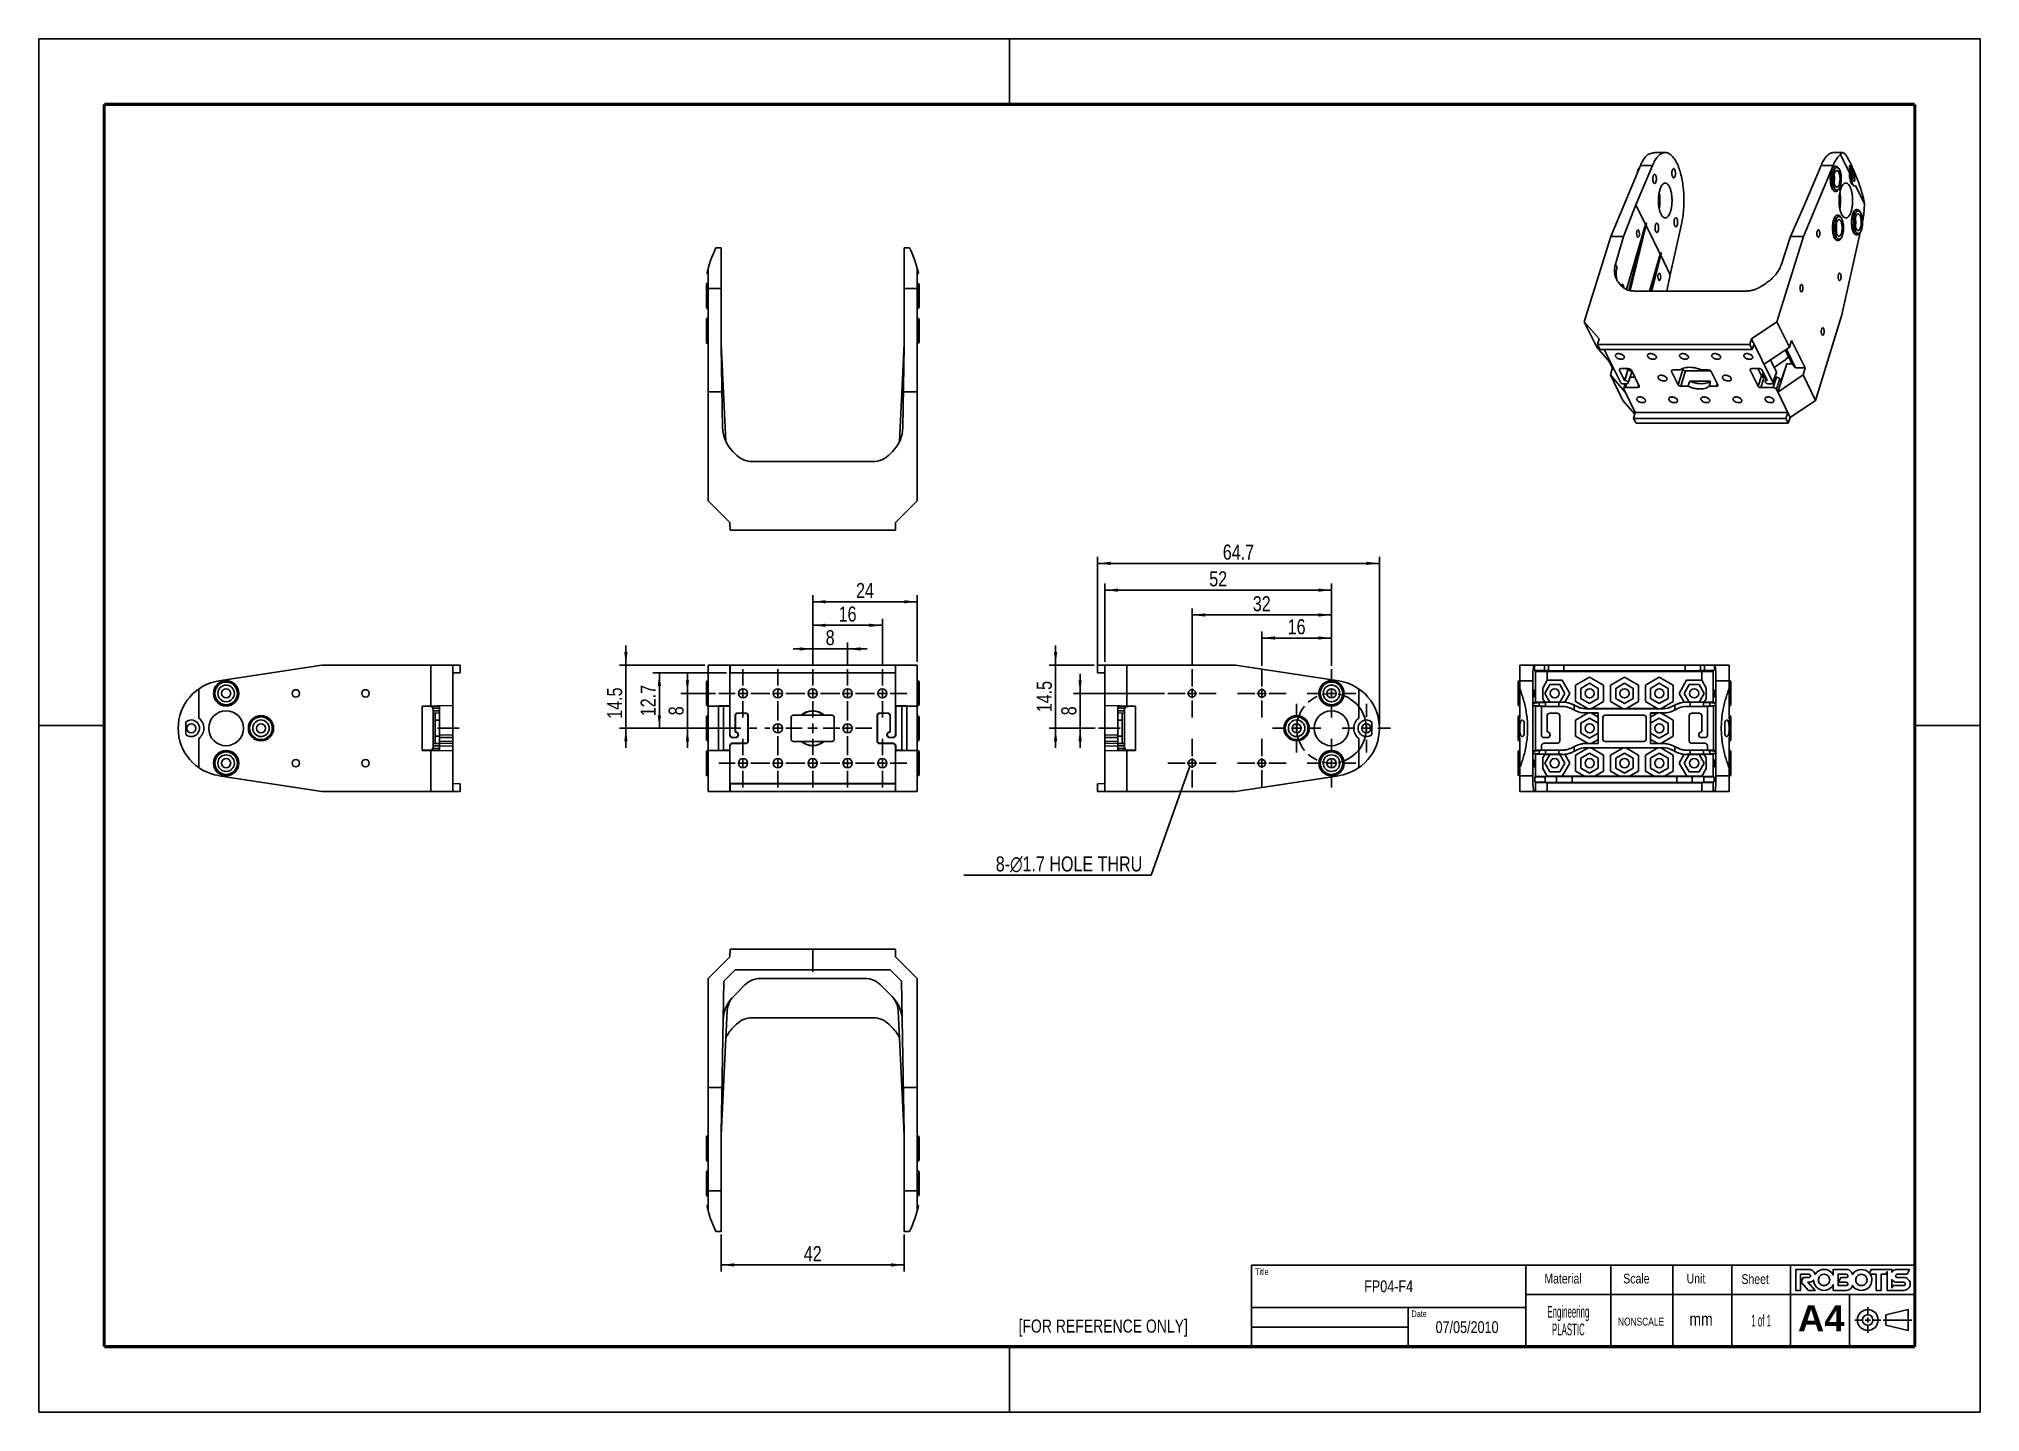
# Model space of a CAD drawing. Header units: millimetres. Extents: x 0 to 446, y 0 to 315.
import ezdxf

# ---------------------------------------------------------------- set-up
doc = ezdxf.new("R2010")
doc.units = ezdxf.units.MM
doc.header["$LTSCALE"] = 24.5025
doc.linetypes.add('CENTER', pattern=[0.6, 0.375, -0.075, 0.075, -0.075])
doc.linetypes.add('PHANTOM', pattern=[0.8, 0.45, -0.05, 0.1, -0.05, 0.1, -0.05])
doc.layers.get('0').update_dxf_attribs({"linetype": 'CONTINUOUS'})
for name, color, linetype in [('02___PRT_ALL_AXES', 7, 'CONTINUOUS'), ('7_ALL_FEATURES', 7, 'CONTINUOUS'), ('DEFAULT_3', 7, 'PHANTOM')]:
    doc.layers.add(name, color=color, linetype=linetype)
doc.styles.get("Standard").update_dxf_attribs({"font": 'txt', "width": 0.8})
doc.styles.add('TEXTSTYLE_2', font='arialbd.ttf')
doc.styles.add('TEXTSTYLE_3', font='txt', dxfattribs={"width": 0.5})
doc.dimstyles.new('DIMSTYLE_1', dxfattribs={"dimtxt": 3.45, "dimasz": 3, "dimexe": 0.18, "dimexo": 0.0625, "dimgap": 0.09, "dimtad": 1, "dimdec": 3, "dimdsep": 46, "dimtxsty": 'Standard', "dimblk": '_FILLED', "dimblk1": '_FILLED', "dimblk2": '_FILLED', "dimcen": 0.09, "dimadec": 0, "dimazin": 0, "dimtp": 0.001, "dimtm": 0.001, "dimtfac": 1, "dimtdec": 3, "dimtofl": 0, "dimtmove": 0, "dimatfit": 3, "dimldrblk": '_FILLED', "dimfxl": 1, "dimtolj": 1, "dimarcsym": 0})
doc.dimstyles.get("Standard").update_dxf_attribs({"dimtxt": 3.45, "dimasz": 2, "dimexe": 0.18, "dimexo": 0.0625, "dimgap": 0.09, "dimtad": 1, "dimdec": 3, "dimdsep": 46, "dimtxsty": 'Standard', "dimblk": '_FILLED', "dimblk1": '_FILLED', "dimblk2": '_FILLED', "dimcen": 0.09, "dimadec": 0, "dimazin": 0, "dimtol": 1, "dimtp": 0.05, "dimtm": 0.05, "dimtfac": 1, "dimtdec": 3, "dimtofl": 0, "dimtmove": 0, "dimatfit": 3, "dimldrblk": '_FILLED', "dimfxl": 1, "dimtolj": 1, "dimarcsym": 0})

msp = doc.modelspace()

# ---------------------------------------------------------------- texts
at = {"color": 2, "linetype": 'Continuous', "insert": (253.226, 127.4789), "char_height": 3.45, "width": 46, "attachment_point": 3, "line_spacing_factor": 0.9}
msp.add_mtext('8-\\Fgdt;{\\Fgdt;n}\\Ftxt;1.7 HOLE THRU', dxfattribs=at)
at = {"color": 7, "linetype": 'Continuous', "line_spacing_factor": 0.9}
for s, insert, char_height, width, attachment_point in [('Title', (279.0878, 32.9738), 1.5, 6, 1), ('Material', (345.4853, 31.7707), 2.25, 14.4, 1), ('Scale', (363.5963, 31.7701), 2.25, 9, 1), ('Unit', (378.1434, 31.779), 2.25, 7.2, 1), ('Sheet', (390.725, 31.6505), 2.25, 9, 1), ('FP04-F4 ', (309.75, 30.225), 2.7, 15.12, 2), ('Date', (315.0037, 23.3237), 1.5, 4.8, 1), ('[FOR REFERENCE ONLY]', (224.8221, 21.2516), 3, 48, 1), ('07/05/2010', (327.75, 20.85), 2.7, 21.6, 2), ('NONSCALE', (362.3783, 21.6666), 1.8, 11.52, 1), ('mm', (378.7756, 22.8236), 3, 4.8, 1)]:
    msp.add_mtext(s, dxfattribs=dict(at, insert=insert, char_height=char_height, width=width, attachment_point=attachment_point))
for s, insert, char_height, width, attachment_point, style in [('Engineering\\PPLASTIC ', (351, 24.375), 2.7, 14.85, 2, 'TEXTSTYLE_3'), ('1 of 1', (395.25, 22.35), 2.7, 8.1, 2, 'TEXTSTYLE_3'), ('A4', (403.6762, 24.5391), 6, 10.70632, 1, 'TEXTSTYLE_2')]:
    msp.add_mtext(s, dxfattribs=dict(at, insert=insert, char_height=char_height, width=width, attachment_point=attachment_point, style=style))

# ---------------------------------------------------------------- blocks, each defined once
blk = doc.blocks.new('_FILLED')
at = {"color": 0, "linetype": 'ByBlock'}
blk.add_solid([(0, 0), (-1, 0.125), (-1, -0.125)], dxfattribs=at)
blk = doc.blocks.new('*D1')
at = {"color": 2, "linetype": 'Continuous'}
for p, q in [((177.59, 175.06), (173.09, 175.06)), ((173.09, 175.06), (181.59, 175.06)), ((177.59, 171.18), (177.59, 176.56)), ((190.09, 175.06), (181.59, 175.06)), ((185.59, 171.18), (185.59, 176.56)), ((185.59, 175.06), (190.09, 175.06))]:
    blk.add_line(p, q, dxfattribs=at)
at = {"color": 2, "linetype": 'Continuous', "xscale": 3, "yscale": 3, "zscale": 3}
blk.add_blockref('_FILLED', (177.59, 175.06), dxfattribs=at)
at = {"color": 2, "linetype": 'Continuous', "xscale": 3, "yscale": 3, "zscale": 3, "rotation": 180}
blk.add_blockref('_FILLED', (185.59, 175.06), dxfattribs=at)
at = {"color": 2, "linetype": 'Continuous', "insert": (181.59, 179.38), "char_height": 3.45, "width": 2.76, "attachment_point": 2, "line_spacing_factor": 0.9}
blk.add_mtext('8', dxfattribs=at)
blk = doc.blocks.new('*D2')
at = {"color": 2, "linetype": 'Continuous'}
for p, q in [((177.59, 171.18), (177.59, 181.98)), ((177.59, 180.48), (185.59, 180.48)), ((193.59, 180.48), (185.59, 180.48)), ((193.59, 171.18), (193.59, 181.98))]:
    blk.add_line(p, q, dxfattribs=at)
at = {"color": 2, "linetype": 'Continuous', "xscale": 3, "yscale": 3, "zscale": 3, "rotation": 180}
blk.add_blockref('_FILLED', (177.59, 180.48), dxfattribs=at)
at = {"color": 2, "linetype": 'Continuous', "xscale": 3, "yscale": 3, "zscale": 3}
blk.add_blockref('_FILLED', (193.59, 180.48), dxfattribs=at)
at = {"color": 2, "linetype": 'Continuous', "insert": (185.59, 184.79), "char_height": 3.45, "width": 5.52, "attachment_point": 2, "line_spacing_factor": 0.9}
blk.add_mtext('16', dxfattribs=at)
blk = doc.blocks.new('*D3')
at = {"color": 2, "linetype": 'Continuous'}
for p, q in [((177.59, 171.18), (177.59, 187.38)), ((201.59, 172.12), (201.59, 187.38)), ((177.59, 185.88), (189.59, 185.88)), ((201.59, 185.88), (189.59, 185.88))]:
    blk.add_line(p, q, dxfattribs=at)
at = {"color": 2, "linetype": 'Continuous', "xscale": 3, "yscale": 3, "zscale": 3, "rotation": 180}
blk.add_blockref('_FILLED', (177.59, 185.88), dxfattribs=at)
at = {"color": 2, "linetype": 'Continuous', "xscale": 3, "yscale": 3, "zscale": 3}
blk.add_blockref('_FILLED', (201.59, 185.88), dxfattribs=at)
at = {"color": 2, "linetype": 'Continuous', "insert": (189.59, 190.2), "char_height": 3.45, "width": 5.52, "attachment_point": 2, "line_spacing_factor": 0.9}
blk.add_mtext('24', dxfattribs=at)
blk = doc.blocks.new('*D4')
at = {"color": 2, "linetype": 'Continuous'}
for p, q in [((148.84, 164.87), (148.84, 169.37)), ((148.84, 169.37), (148.84, 160.87)), ((155.27, 164.87), (147.34, 164.87)), ((148.84, 152.37), (148.84, 160.87)), ((152.17, 156.87), (147.34, 156.87)), ((148.84, 156.87), (148.84, 152.37))]:
    blk.add_line(p, q, dxfattribs=at)
at = {"color": 2, "linetype": 'Continuous', "xscale": 3, "yscale": 3, "zscale": 3}
for p, rotation in [((148.84, 164.87), 270), ((148.84, 156.87), 90)]:
    blk.add_blockref('_FILLED', p, dxfattribs=dict(at, rotation=rotation))
at = {"color": 2, "linetype": 'Continuous', "insert": (144.52, 160.87), "char_height": 3.45, "width": 2.76, "attachment_point": 2, "rotation": 90, "line_spacing_factor": 0.9}
blk.add_mtext('8', dxfattribs=at)
blk = doc.blocks.new('*D5')
at = {"color": 2, "linetype": 'Continuous'}
for p, q in [((134.72, 171.37), (134.72, 175.87)), ((134.72, 175.87), (134.72, 164.12)), ((152.84, 171.37), (133.22, 171.37)), ((134.72, 152.37), (134.72, 164.12)), ((152.45, 156.87), (133.22, 156.87)), ((134.72, 156.87), (134.72, 152.37))]:
    blk.add_line(p, q, dxfattribs=at)
at = {"color": 2, "linetype": 'Continuous', "xscale": 3, "yscale": 3, "zscale": 3}
for p, rotation in [((134.72, 171.37), 270), ((134.72, 156.87), 90)]:
    blk.add_blockref('_FILLED', p, dxfattribs=dict(at, rotation=rotation))
at = {"color": 2, "linetype": 'Continuous', "insert": (130.41, 162.63), "char_height": 3.45, "width": 11.04, "attachment_point": 2, "rotation": 90, "line_spacing_factor": 0.9}
blk.add_mtext('14.5', dxfattribs=at)
blk = doc.blocks.new('*D6')
at = {"color": 2, "linetype": 'Continuous'}
for p, q in [((157.84, 169.57), (140.9, 169.57)), ((142.4, 169.57), (142.4, 163.22)), ((142.4, 156.87), (142.4, 163.22)), ((151.14, 156.87), (140.9, 156.87))]:
    blk.add_line(p, q, dxfattribs=at)
at = {"color": 2, "linetype": 'Continuous', "xscale": 3, "yscale": 3, "zscale": 3}
for p, rotation in [((142.4, 169.57), 90), ((142.4, 156.87), 270)]:
    blk.add_blockref('_FILLED', p, dxfattribs=dict(at, rotation=rotation))
at = {"color": 2, "linetype": 'Continuous', "insert": (138.09, 163.22), "char_height": 3.45, "width": 11.04, "attachment_point": 2, "rotation": 90, "line_spacing_factor": 0.9}
blk.add_mtext('12.7', dxfattribs=at)
blk = doc.blocks.new('*D7')
at = {"color": 2, "linetype": 'Continuous'}
for p, q in [((280.64, 171.18), (280.64, 179.07)), ((296.64, 171.18), (296.64, 179.07)), ((280.64, 177.57), (288.64, 177.57)), ((296.64, 177.57), (288.64, 177.57))]:
    blk.add_line(p, q, dxfattribs=at)
at = {"color": 2, "linetype": 'Continuous', "xscale": 3, "yscale": 3, "zscale": 3, "rotation": 180}
blk.add_blockref('_FILLED', (280.64, 177.57), dxfattribs=at)
at = {"color": 2, "linetype": 'Continuous', "xscale": 3, "yscale": 3, "zscale": 3}
blk.add_blockref('_FILLED', (296.64, 177.57), dxfattribs=at)
at = {"color": 2, "linetype": 'Continuous', "insert": (288.64, 181.88), "char_height": 3.45, "width": 5.52, "attachment_point": 2, "line_spacing_factor": 0.9}
blk.add_mtext('16', dxfattribs=at)
blk = doc.blocks.new('*D8')
at = {"color": 2, "linetype": 'Continuous'}
for p, q in [((264.64, 171.18), (264.64, 184.35)), ((264.64, 182.85), (280.64, 182.85)), ((296.64, 182.85), (280.64, 182.85)), ((296.64, 171.18), (296.64, 184.35))]:
    blk.add_line(p, q, dxfattribs=at)
at = {"color": 2, "linetype": 'Continuous', "xscale": 3, "yscale": 3, "zscale": 3, "rotation": 180}
blk.add_blockref('_FILLED', (264.64, 182.85), dxfattribs=at)
at = {"color": 2, "linetype": 'Continuous', "xscale": 3, "yscale": 3, "zscale": 3}
blk.add_blockref('_FILLED', (296.64, 182.85), dxfattribs=at)
at = {"color": 2, "linetype": 'Continuous', "insert": (280.64, 187.16), "char_height": 3.45, "width": 5.52, "attachment_point": 2, "line_spacing_factor": 0.9}
blk.add_mtext('32', dxfattribs=at)
blk = doc.blocks.new('*D9')
at = {"color": 2, "linetype": 'Continuous'}
for p, q in [((244.64, 172.12), (244.64, 190.05)), ((244.64, 188.55), (270.64, 188.55)), ((296.64, 188.55), (270.64, 188.55)), ((296.64, 171.18), (296.64, 190.05))]:
    blk.add_line(p, q, dxfattribs=at)
at = {"color": 2, "linetype": 'Continuous', "xscale": 3, "yscale": 3, "zscale": 3, "rotation": 180}
blk.add_blockref('_FILLED', (244.64, 188.55), dxfattribs=at)
at = {"color": 2, "linetype": 'Continuous', "xscale": 3, "yscale": 3, "zscale": 3}
blk.add_blockref('_FILLED', (296.64, 188.55), dxfattribs=at)
at = {"color": 2, "linetype": 'Continuous', "insert": (270.64, 192.86), "char_height": 3.45, "width": 5.52, "attachment_point": 2, "line_spacing_factor": 0.9}
blk.add_mtext('52', dxfattribs=at)
blk = doc.blocks.new('*D10')
at = {"color": 2, "linetype": 'Continuous'}
for p, q in [((238.95, 164.87), (238.95, 169.37)), ((238.95, 169.37), (238.95, 160.87)), ((258.32, 164.87), (237.45, 164.87)), ((238.95, 152.37), (238.95, 160.87)), ((242.39, 156.87), (237.45, 156.87)), ((238.95, 156.87), (238.95, 152.37))]:
    blk.add_line(p, q, dxfattribs=at)
at = {"color": 2, "linetype": 'Continuous', "xscale": 3, "yscale": 3, "zscale": 3}
for p, rotation in [((238.95, 164.87), 270), ((238.95, 156.87), 90)]:
    blk.add_blockref('_FILLED', p, dxfattribs=dict(at, rotation=rotation))
at = {"color": 2, "linetype": 'Continuous', "insert": (234.64, 160.87), "char_height": 3.45, "width": 2.76, "attachment_point": 2, "rotation": 90, "line_spacing_factor": 0.9}
blk.add_mtext('8', dxfattribs=at)
blk = doc.blocks.new('*D11')
at = {"color": 2, "linetype": 'Continuous'}
for p, q in [((233.32, 171.37), (233.32, 175.87)), ((233.32, 175.87), (233.32, 164.12)), ((242.19, 171.37), (231.82, 171.37)), ((233.32, 152.37), (233.32, 164.12)), ((242.39, 156.87), (231.82, 156.87)), ((233.32, 156.87), (233.32, 152.37))]:
    blk.add_line(p, q, dxfattribs=at)
at = {"color": 2, "linetype": 'Continuous', "xscale": 3, "yscale": 3, "zscale": 3}
for p, rotation in [((233.32, 171.37), 270), ((233.32, 156.87), 90)]:
    blk.add_blockref('_FILLED', p, dxfattribs=dict(at, rotation=rotation))
at = {"color": 2, "linetype": 'Continuous', "insert": (229.01, 164.12), "char_height": 3.45, "width": 11.04, "attachment_point": 2, "rotation": 90, "line_spacing_factor": 0.9}
blk.add_mtext('14.5', dxfattribs=at)
blk = doc.blocks.new('*D12')
at = {"color": 2, "linetype": 'Continuous'}
for p, q in [((156.59, 40.72), (156.59, 32.27)), ((198.59, 40.72), (198.59, 32.27)), ((156.59, 33.77), (177.59, 33.77)), ((198.59, 33.77), (177.59, 33.77))]:
    blk.add_line(p, q, dxfattribs=at)
at = {"color": 2, "linetype": 'Continuous', "xscale": 3, "yscale": 3, "zscale": 3, "rotation": 180}
blk.add_blockref('_FILLED', (156.59, 33.77), dxfattribs=at)
at = {"color": 2, "linetype": 'Continuous', "xscale": 3, "yscale": 3, "zscale": 3}
blk.add_blockref('_FILLED', (198.59, 33.77), dxfattribs=at)
at = {"color": 2, "linetype": 'Continuous', "insert": (177.59, 38.08), "char_height": 3.45, "width": 5.52, "attachment_point": 2, "line_spacing_factor": 0.9}
blk.add_mtext('42', dxfattribs=at)
blk = doc.blocks.new('*D13')
at = {"color": 2, "linetype": 'Continuous'}
for p, q in [((242.94, 170.35), (242.94, 196.19)), ((307.64, 157.62), (307.64, 196.19)), ((242.94, 194.69), (275.29, 194.69)), ((307.64, 194.69), (275.29, 194.69))]:
    blk.add_line(p, q, dxfattribs=at)
at = {"color": 2, "linetype": 'Continuous', "xscale": 3, "yscale": 3, "zscale": 3, "rotation": 180}
blk.add_blockref('_FILLED', (242.94, 194.69), dxfattribs=at)
at = {"color": 2, "linetype": 'Continuous', "xscale": 3, "yscale": 3, "zscale": 3}
blk.add_blockref('_FILLED', (307.64, 194.69), dxfattribs=at)
at = {"color": 2, "linetype": 'Continuous', "insert": (275.29, 199), "char_height": 3.45, "width": 11.04, "attachment_point": 2, "line_spacing_factor": 0.9}
blk.add_mtext('64.7', dxfattribs=at)

# ---------------------------------------------------------------- dimensions: what is measured, and where the dimension line sits
at = {"color": 2, "linetype": 'Continuous'}
for base, p1, p2, angle, picture, middle in [((242.9389, 194.6923), (307.6389, 157.6162), (242.9389, 170.3459), 180, '*D13', (269.7689, 197.2798)), ((264.6389, 182.8509), (296.6389, 171.1849), (264.6389, 171.1849), 180, '*D8', (277.8789, 185.4384)), ((280.6389, 177.5657), (296.6389, 171.1849), (280.6389, 171.1849), 180, '*D7', (285.8789, 180.1532)), ((134.7185, 171.3662), (152.4482, 156.8662), (152.8372, 171.3662), 90, '*D5', (134.6043, 157.6992)), ((233.321, 171.3662), (242.3889, 156.8662), (242.1889, 171.3662), 90, '*D11', (233.2069, 159.1813)), ((142.3994, 156.8662), (157.8372, 169.5662), (151.1425, 156.8662), 270, '*D6', (142.2853, 158.2813)), ((148.8356, 164.8662), (152.1704, 156.8662), (155.2684, 164.8662), 90, '*D4', (146.8664, 159.6325)), ((238.953, 164.8662), (242.3889, 156.8662), (258.3202, 164.8662), 90, '*D10', (236.9839, 159.6325))]:
    dim = msp.add_linear_dim(base=base, p1=p1, p2=p2, angle=angle, dimstyle='DIMSTYLE_1', dxfattribs=at)
    dim.commit()
    dim.dimension.update_dxf_attribs({"geometry": picture, "text_midpoint": middle, "dimtype": 160})
for base, p1, p2, picture, middle in [((296.6389, 188.5519), (244.6389, 172.1162), (296.6389, 171.1849), '*D9', (267.8789, 191.1394)), ((201.5872, 185.8833), (177.5872, 171.1849), (201.5872, 172.1162), '*D3', (186.8272, 188.4708)), ((193.5872, 180.4773), (177.5872, 171.1849), (193.5872, 171.1849), '*D2', (182.8272, 183.0648)), ((185.5872, 175.0629), (177.5872, 171.1849), (185.5872, 171.1849), '*D1', (180.2072, 177.6504)), ((198.5872, 33.7663), (156.5872, 40.7175), (198.5872, 40.7175), '*D12', (174.8272, 36.3538))]:
    dim = msp.add_linear_dim(base=base, p1=p1, p2=p2, dimstyle='DIMSTYLE_1', dxfattribs=at)
    dim.commit()
    dim.dimension.update_dxf_attribs({"geometry": picture, "text_midpoint": middle, "dimtype": 160})

# ---------------------------------------------------------------- linework, layer by layer
at = {"color": 7, "linetype": 'Continuous'}
for p, q in [((0, 0), (0, 315)), ((0, 315), (445.5, 315)), ((222.75, 300), (222.75, 315)), ((445.5, 0), (445.5, 315)), ((15, 157.5), (0, 157.5)), ((430.5, 157.5), (445.5, 157.5)), ((419.7049, 22.3283), (419.7049, 24.115)), ((423.8478, 22.3283), (428.9525, 23.5194)), ((423.8478, 22.3283), (423.8478, 19.9462)), ((428.9525, 23.5194), (428.9525, 18.7551)), ((418.5138, 21.1372), (416.7272, 21.1372)), ((419.1094, 21.1372), (420.3005, 21.1372)), ((419.7049, 20.5417), (419.7049, 21.7328)), ((419.7049, 19.9462), (419.7049, 18.1595)), ((420.896, 21.1372), (422.6827, 21.1372)), ((423.2341, 21.1372), (429.8338, 21.1372)), ((423.8478, 19.9462), (428.9525, 18.7551)), ((222.75, 15), (222.75, 0)), ((0, 0), (445.5, 0))]:
    msp.add_line(p, q, dxfattribs=at)
at = {"color": 2, "linetype": 'Continuous'}
for p, q in [((430.5, 33.75), (278.25, 33.75)), ((278.25, 15), (278.25, 33.75)), ((341.25, 15), (341.25, 33.75)), ((360.75, 15), (360.75, 33.75)), ((375, 15), (375, 33.75)), ((388.5, 15), (388.5, 33.75)), ((402, 15), (402, 33.75)), ((430.5, 15), (430.5, 33.75)), ((430.5, 27), (341.25, 27)), ((415.5, 15), (415.5, 27)), ((341.25, 24), (278.25, 24)), ((314.25, 15), (314.25, 24)), ((314.25, 19.5), (278.25, 19.5)), ((430.5, 15), (278.25, 15))]:
    msp.add_line(p, q, dxfattribs=at)
at = {"color": 7, "linetype": 'Continuous', "const_width": 0.75}
for points in [[(15, 300), (15, 15)], [(430.5, 300), (15, 300)], [(430.5, 15), (430.5, 300)], [(15, 15), (430.5, 15)]]:
    msp.add_lwpolyline(points, dxfattribs=at)
at = {"color": 7, "linetype": 'Continuous'}
for radius in [2.3822, 1.1911]:
    msp.add_circle((419.7049, 21.1372), radius, dxfattribs=at)
for points, knots in [([(429.0044, 30.4501), (428.7168, 30.7375), (428.3698, 30.8811), (427.9643, 30.8811), (427.9643, 30.8811), (426.4587, 30.8811), (426.4587, 30.8811), (426.3534, 30.8811), (426.2644, 30.9178), (426.1915, 30.9907), (426.1187, 31.0636), (426.082, 31.1525), (426.082, 31.2578), (426.082, 31.3624), (426.1187, 31.4515), (426.1915, 31.5246), (426.2644, 31.5973), (426.3534, 31.6339), (426.4587, 31.6339), (426.4587, 31.6339), (428.7172, 31.6339), (428.7172, 31.6339), (428.7172, 31.6339), (429.2648, 32.7289), (429.2648, 32.7289), (429.2648, 32.7289), (426.4587, 32.7289), (426.4587, 32.7289), (426.0525, 32.7289), (425.7056, 32.5852), (425.4183, 32.2978), (425.3576, 32.2371), (425.3049, 32.1732), (425.2568, 32.1071), (425.2568, 32.1071), (425.2568, 32.7314), (425.2568, 32.7314), (425.2568, 32.7314), (424.1625, 32.7314), (424.1625, 32.7314), (424.1625, 32.7314), (424.1625, 32.7304), (424.1625, 32.7304), (424.1625, 32.7304), (420.5222, 32.7304), (420.5222, 32.7304), (420.5222, 32.7304), (420.0818, 31.8493), (420.0818, 31.8493), (420.0349, 31.9047), (419.9853, 31.9591), (419.9323, 32.0121), (419.4647, 32.4798), (418.9001, 32.7137), (418.2387, 32.7137), (417.5771, 32.7137), (417.0124, 32.4798), (416.5448, 32.0121), (416.4122, 31.8794), (416.299, 31.7387), (416.204, 31.5903), (416.1451, 31.8557), (416.0145, 32.0916), (415.8095, 32.2967), (415.5221, 32.5842), (415.1754, 32.728), (414.7693, 32.728), (414.7693, 32.728), (411.7925, 32.728), (411.7925, 32.728), (411.7925, 32.728), (411.7925, 31.4494), (411.7925, 31.4494), (411.6822, 31.6558), (411.5384, 31.8482), (411.3601, 32.0264), (410.8925, 32.494), (410.3278, 32.728), (409.6664, 32.728), (409.0048, 32.728), (408.4402, 32.494), (407.9727, 32.0264), (407.8315, 31.8853), (407.712, 31.7351), (407.6135, 31.5762), (407.5562, 31.8476), (407.4245, 32.088), (407.2159, 32.2965), (406.9285, 32.584), (406.5818, 32.728), (406.1757, 32.728), (406.1757, 32.728), (403.1989, 32.728), (403.1989, 32.728), (403.1989, 32.728), (403.1989, 27.9376), (403.1989, 27.9376), (403.1989, 27.9376), (404.2931, 27.9376), (404.2931, 27.9376), (404.2931, 27.9376), (404.2931, 31.6336), (404.2931, 31.6336), (404.2931, 31.6336), (406.1763, 31.6336), (406.1763, 31.6336), (406.2812, 31.6336), (406.37, 31.5971), (406.4431, 31.5238), (406.5163, 31.4505), (406.553, 31.361), (406.553, 31.2557), (406.553, 31.1505), (406.5163, 31.0612), (406.4431, 30.9879), (406.3703, 30.9146), (406.2812, 30.878), (406.1763, 30.878), (406.1763, 30.878), (404.9099, 30.878), (404.9099, 30.878), (404.9099, 30.878), (404.4307, 29.7854), (404.4307, 29.7854), (404.4307, 29.7854), (406.1278, 27.9376), (406.1278, 27.9376), (406.1278, 27.9376), (407.6475, 27.9376), (407.6475, 27.9376), (407.6475, 27.9376), (405.9309, 29.7854), (405.9309, 29.7854), (405.9309, 29.7854), (406.1771, 29.7838), (406.1771, 29.7838), (406.5827, 29.7838), (406.9291, 29.9277), (407.2163, 30.2153), (407.2362, 30.2353), (407.2539, 30.2562), (407.2724, 30.2769), (407.2855, 29.6394), (407.5182, 29.0934), (407.9727, 28.639), (408.4402, 28.1714), (409.0048, 27.9376), (409.6664, 27.9376), (410.3278, 27.9376), (410.8925, 28.1714), (411.3601, 28.639), (411.5384, 28.8174), (411.6822, 29.0098), (411.7925, 29.2162), (411.7925, 29.2162), (411.7925, 27.9376), (411.7925, 27.9376), (411.7925, 27.9376), (414.7693, 27.9376), (414.7693, 27.9376), (415.1754, 27.9376), (415.5221, 28.0813), (415.8095, 28.3686), (416.0092, 28.5685), (416.1379, 28.7975), (416.199, 29.0547), (416.2949, 28.9034), (416.4099, 28.7599), (416.5448, 28.6248), (417.0124, 28.1571), (417.5771, 27.9235), (418.2387, 27.9235), (418.9001, 27.9235), (419.4647, 28.1571), (419.9323, 28.6248), (420.3997, 29.0924), (420.6335, 29.6569), (420.6335, 30.3186), (420.6335, 30.8117), (420.5034, 31.2509), (420.2437, 31.6363), (420.2437, 31.6363), (421.6562, 31.6363), (421.6562, 31.6363), (421.6562, 31.6363), (421.6562, 27.9404), (421.6562, 27.9404), (421.6562, 27.9404), (422.7524, 27.9404), (422.7524, 27.9404), (422.7524, 27.9404), (422.7524, 31.6363), (422.7524, 31.6363), (422.7524, 31.6363), (423.8793, 31.6363), (423.8793, 31.6363), (423.8793, 31.6363), (424.1625, 32.2034), (424.1625, 32.2034), (424.1625, 32.2034), (424.1625, 27.9412), (424.1625, 27.9412), (424.1625, 27.9412), (424.9889, 27.9412), (424.9889, 27.9412), (424.9889, 27.9412), (424.9883, 27.9398), (424.9883, 27.9398), (424.9883, 27.9398), (425.2813, 27.9398), (425.2813, 27.9398), (425.2833, 27.9398), (425.2845, 27.9393), (425.2866, 27.9393), (425.2866, 27.9393), (425.2823, 27.9386), (425.2823, 27.9386), (425.2823, 27.9386), (427.9643, 27.9386), (427.9643, 27.9386), (428.3698, 27.9386), (428.7168, 28.0823), (429.0044, 28.3698), (429.2913, 28.6571), (429.4352, 29.004), (429.4352, 29.4099), (429.4352, 29.816), (429.2913, 30.1626), (429.0044, 30.4501)], [0, 0, 0, 0, 1, 1, 1, 2, 2, 2, 3, 3, 3, 4, 4, 4, 5, 5, 5, 6, 6, 6, 7, 7, 7, 8, 8, 8, 9, 9, 9, 10, 10, 10, 11, 11, 11, 12, 12, 12, 13, 13, 13, 14, 14, 14, 15, 15, 15, 16, 16, 16, 17, 17, 17, 18, 18, 18, 19, 19, 19, 20, 20, 20, 21, 21, 21, 22, 22, 22, 23, 23, 23, 24, 24, 24, 25, 25, 25, 26, 26, 26, 27, 27, 27, 28, 28, 28, 29, 29, 29, 30, 30, 30, 31, 31, 31, 32, 32, 32, 33, 33, 33, 34, 34, 34, 35, 35, 35, 36, 36, 36, 37, 37, 37, 38, 38, 38, 39, 39, 39, 40, 40, 40, 41, 41, 41, 42, 42, 42, 43, 43, 43, 44, 44, 44, 45, 45, 45, 46, 46, 46, 47, 47, 47, 48, 48, 48, 49, 49, 49, 50, 50, 50, 51, 51, 51, 52, 52, 52, 53, 53, 53, 54, 54, 54, 55, 55, 55, 56, 56, 56, 57, 57, 57, 58, 58, 58, 59, 59, 59, 60, 60, 60, 61, 61, 61, 62, 62, 62, 63, 63, 63, 64, 64, 64, 65, 65, 65, 66, 66, 66, 67, 67, 67, 68, 68, 68, 69, 69, 69, 70, 70, 70, 71, 71, 71, 72, 72, 72, 73, 73, 73, 74, 74, 74, 75, 75, 75, 76, 76, 76, 76]), ([(410.5873, 29.412), (410.3339, 29.1585), (410.0269, 29.0319), (409.6664, 29.0319), (409.3103, 29.0319), (409.0044, 29.1585), (408.7489, 29.412), (408.4933, 29.6651), (408.3654, 29.972), (408.3654, 30.3327), (408.3654, 30.6934), (408.4933, 31.0002), (408.7489, 31.2536), (409.0044, 31.5071), (409.3103, 31.6336), (409.6664, 31.6336), (410.0269, 31.6336), (410.3339, 31.5071), (410.5873, 31.2536), (410.8406, 31.0002), (410.9672, 30.6934), (410.9672, 30.3327), (410.9672, 29.972), (410.8406, 29.6651), (410.5873, 29.412)], [0, 0, 0, 0, 1, 1, 1, 2, 2, 2, 3, 3, 3, 4, 4, 4, 5, 5, 5, 6, 6, 6, 7, 7, 7, 8, 8, 8, 8]), ([(414.77, 29.7838), (414.875, 29.7838), (414.9639, 29.7474), (415.037, 29.6745), (415.1099, 29.6016), (415.1465, 29.5126), (415.1465, 29.4078), (415.1465, 29.3029), (415.1099, 29.2141), (415.037, 29.1412), (414.9639, 29.0683), (414.875, 29.0319), (414.77, 29.0319), (414.77, 29.0319), (412.8869, 29.0319), (412.8869, 29.0319), (412.8869, 29.0319), (412.8869, 31.6336), (412.8869, 31.6336), (412.8869, 31.6336), (414.77, 31.6336), (414.77, 31.6336), (414.875, 31.6336), (414.9639, 31.5971), (415.037, 31.5238), (415.1099, 31.4505), (415.1465, 31.361), (415.1465, 31.2557), (415.1465, 31.1505), (415.1099, 31.0612), (415.037, 30.9879), (414.9639, 30.9146), (414.875, 30.878), (414.77, 30.878), (414.77, 30.878), (413.5036, 30.878), (413.5036, 30.878), (413.5036, 30.878), (413.0243, 29.7838), (413.0243, 29.7838), (413.0243, 29.7838), (414.77, 29.7838), (414.77, 29.7838)], [0, 0, 0, 0, 1, 1, 1, 2, 2, 2, 3, 3, 3, 4, 4, 4, 5, 5, 5, 6, 6, 6, 7, 7, 7, 8, 8, 8, 9, 9, 9, 10, 10, 10, 11, 11, 11, 12, 12, 12, 13, 13, 13, 14, 14, 14, 14]), ([(419.1596, 29.3977), (418.9062, 29.1442), (418.5992, 29.0176), (418.2387, 29.0176), (417.8825, 29.0176), (417.5765, 29.1442), (417.321, 29.3977), (417.0654, 29.6509), (416.9378, 29.9579), (416.9378, 30.3186), (416.9378, 30.679), (417.0654, 30.986), (417.321, 31.2395), (417.5765, 31.4928), (417.8825, 31.6194), (418.2387, 31.6194), (418.5992, 31.6194), (418.9062, 31.4928), (419.1596, 31.2395), (419.4128, 30.986), (419.5395, 30.679), (419.5395, 30.3186), (419.5395, 29.9579), (419.4128, 29.6509), (419.1596, 29.3977)], [0, 0, 0, 0, 1, 1, 1, 2, 2, 2, 3, 3, 3, 4, 4, 4, 5, 5, 5, 6, 6, 6, 7, 7, 7, 8, 8, 8, 8]), ([(428.231, 29.1431), (428.1577, 29.07), (428.0687, 29.0338), (427.9643, 29.0338), (427.9643, 29.0338), (425.5323, 29.0338), (425.5323, 29.0338), (425.5323, 29.0338), (425.5323, 29.0334), (425.5323, 29.0334), (425.5323, 29.0334), (425.2568, 28.4796), (425.2568, 28.4796), (425.2568, 28.4796), (425.2568, 30.4081), (425.2568, 30.4081), (425.3049, 30.3421), (425.3576, 30.278), (425.4183, 30.2174), (425.7056, 29.93), (426.0525, 29.7864), (426.4587, 29.7864), (426.4587, 29.7864), (427.9643, 29.7864), (427.9643, 29.7864), (428.0687, 29.7864), (428.1577, 29.7499), (428.231, 29.6769), (428.3039, 29.6038), (428.3401, 29.5149), (428.3401, 29.4099), (428.3401, 29.3049), (428.3039, 29.2158), (428.231, 29.1431)], [0, 0, 0, 0, 1, 1, 1, 2, 2, 2, 3, 3, 3, 4, 4, 4, 5, 5, 5, 6, 6, 6, 7, 7, 7, 8, 8, 8, 9, 9, 9, 10, 10, 10, 11, 11, 11, 11])]:
    msp.add_open_spline(points, degree=3, knots=knots, dxfattribs=at)
at = {"layer": '02___PRT_ALL_AXES', "color": 7, "linetype": 'Continuous'}
for p, q in [((367.5494, 285.9759), (360.7142, 269.6919)), ((371.1488, 288.9118), (373.2259, 288.9118)), ((411.7603, 285.9759), (404.9251, 269.6919)), ((411.9105, 288.9118), (413.9876, 288.9118)), ((412.2333, 285.7847), (412.3254, 285.7847)), ((416.6102, 281.2784), (416.7268, 281.2784)), ((412.2333, 279.9847), (412.3254, 279.9847)), ((412.7371, 274.5452), (412.8293, 274.5452)), ((417.114, 275.8389), (417.2061, 275.8389)), ((412.7371, 268.7452), (412.8293, 268.7452)), ((413.7713, 251.6653), (417.9726, 270.5639)), ((417.114, 270.0389), (417.2061, 270.0389)), ((155.345, 267.0395), (156.5872, 267.0395)), ((198.5872, 267.0395), (199.8294, 267.0395)), ((153.5872, 262.2877), (153.5872, 234.0395)), ((201.5872, 261.1395), (201.8571, 261.1395)), ((201.5872, 258.9395), (201.6872, 258.9395)), ((201.5872, 257.7058), (201.5872, 234.0395)), ((201.5872, 253.1395), (201.6872, 253.1395)), ((201.5872, 250.9395), (201.6872, 250.9395)), ((201.5872, 245.1395), (201.6872, 245.1395)), ((41.3126, 167.7392), (64.9789, 171.3662)), ((298.3053, 167.7392), (274.6389, 171.3662)), ((339.8704, 167.7392), (339.8704, 171.3662)), ((387.8704, 159.1773), (387.8704, 171.3662)), ((36.7307, 159.1773), (36.7307, 165.9194)), ((162.7009, 164.8662), (160.4734, 164.8662)), ((161.5872, 165.9799), (161.5872, 163.7524)), ((170.7009, 164.8662), (168.4734, 164.8662)), ((169.5872, 165.9799), (169.5872, 163.7524)), ((178.7009, 164.8662), (176.4734, 164.8662)), ((177.5872, 165.9799), (177.5872, 163.7524)), ((186.7009, 164.8662), (184.4734, 164.8662)), ((185.5872, 165.9799), (185.5872, 163.7524)), ((194.7009, 164.8662), (192.4734, 164.8662)), ((193.5872, 165.9799), (193.5872, 163.7524)), ((201.5872, 167.7662), (201.6872, 167.7662)), ((265.7527, 164.8662), (263.5252, 164.8662)), ((264.6389, 165.9799), (264.6389, 163.7524)), ((281.7527, 164.8662), (279.5252, 164.8662)), ((280.6389, 165.9799), (280.6389, 163.7524)), ((297.7527, 164.8662), (295.5252, 164.8662)), ((296.6389, 165.9799), (296.6389, 163.7524)), ((339.8704, 167.7662), (339.7704, 167.7662)), ((201.5872, 161.9662), (201.6872, 161.9662)), ((339.8704, 161.9662), (339.7704, 161.9662)), ((33.7032, 155.4582), (33.7032, 158.2742)), ((170.7009, 156.8662), (168.4734, 156.8662)), ((169.5872, 157.9799), (169.5872, 155.7524)), ((178.7009, 156.8662), (176.4734, 156.8662)), ((177.5872, 157.9799), (177.5872, 155.7524)), ((186.7009, 156.8662), (184.4734, 156.8662)), ((185.5872, 157.9799), (185.5872, 155.7524)), ((201.5872, 159.7662), (201.6872, 159.7662)), ((289.7527, 156.8662), (287.5252, 156.8662)), ((288.6389, 157.9799), (288.6389, 155.7524)), ((305.7527, 156.8662), (303.5252, 156.8662)), ((304.6389, 157.9799), (304.6389, 155.7524)), ((339.8704, 159.7662), (339.7704, 159.7662)), ((386.8704, 155.4582), (386.8704, 158.2742)), ((36.7307, 147.813), (36.7307, 154.5551)), ((201.5872, 153.9662), (201.6872, 153.9662)), ((201.5872, 151.7662), (201.6872, 151.7662)), ((339.8704, 153.9662), (339.7704, 153.9662)), ((339.8704, 151.7662), (339.7704, 151.7662)), ((387.8704, 142.3662), (387.8704, 154.5551)), ((162.7009, 148.8662), (160.4734, 148.8662)), ((161.5872, 149.9799), (161.5872, 147.7524)), ((170.7009, 148.8662), (168.4734, 148.8662)), ((169.5872, 149.9799), (169.5872, 147.7524)), ((178.7009, 148.8662), (176.4734, 148.8662)), ((177.5872, 149.9799), (177.5872, 147.7524)), ((186.7009, 148.8662), (184.4734, 148.8662)), ((185.5872, 149.9799), (185.5872, 147.7524)), ((194.7009, 148.8662), (192.4734, 148.8662)), ((193.5872, 149.9799), (193.5872, 147.7524)), ((265.7527, 148.8662), (263.5252, 148.8662)), ((264.6389, 149.9799), (264.6389, 147.7524)), ((281.7527, 148.8662), (279.5252, 148.8662)), ((280.6389, 149.9799), (280.6389, 147.7524)), ((297.7527, 148.8662), (295.5252, 148.8662)), ((296.6389, 149.9799), (296.6389, 147.7524)), ((64.9789, 142.3662), (41.3126, 145.9931)), ((201.5872, 145.9662), (201.6872, 145.9662)), ((274.6389, 142.3662), (298.3053, 145.9931)), ((339.8704, 145.9662), (339.7704, 145.9662)), ((339.8704, 142.3662), (339.8704, 145.9931)), ((153.5872, 74.4675), (153.5872, 46.2193)), ((201.5872, 74.4675), (201.5872, 50.8012)), ((201.5872, 63.3675), (201.6872, 63.3675)), ((201.5872, 57.5675), (201.6872, 57.5675)), ((201.5872, 55.3675), (201.6872, 55.3675)), ((201.5872, 49.5675), (201.6872, 49.5675)), ((201.5872, 47.3675), (201.8571, 47.3675)), ((155.345, 41.4675), (156.5872, 41.4675)), ((198.5872, 41.4675), (199.8294, 41.4675))]:
    msp.add_line(p, q, dxfattribs=at)
at = {"layer": '02___PRT_ALL_AXES', "color": 7, "linetype": 'CENTER'}
for p, q in [((161.5872, 170.4349), (161.5872, 166.6662)), ((169.5872, 170.4349), (169.5872, 166.6662)), ((177.5872, 170.4349), (177.5872, 166.6662)), ((185.5872, 170.4349), (185.5872, 166.6662)), ((193.5872, 170.4349), (193.5872, 166.6662)), ((264.6389, 170.4349), (264.6389, 166.4662)), ((280.6389, 170.4349), (280.6389, 166.4662)), ((296.6389, 170.4349), (296.6389, 167.5162)), ((156.0184, 164.8662), (159.7872, 164.8662)), ((163.3872, 164.8662), (167.7872, 164.8662)), ((171.3872, 164.8662), (175.7872, 164.8662)), ((179.3872, 164.8662), (183.7872, 164.8662)), ((187.3872, 164.8662), (191.7872, 164.8662)), ((199.1559, 164.8662), (195.3872, 164.8662)), ((259.0702, 164.8662), (263.0389, 164.8662)), ((270.2077, 164.8662), (266.2389, 164.8662)), ((275.0702, 164.8662), (279.0389, 164.8662)), ((286.2077, 164.8662), (282.2389, 164.8662)), ((291.0702, 164.8662), (293.9889, 164.8662)), ((302.2077, 164.8662), (299.2889, 164.8662)), ((161.5872, 159.2974), (161.5872, 163.0662)), ((169.5872, 158.6662), (169.5872, 163.0662)), ((177.5872, 159.2974), (177.5872, 163.0662)), ((185.5872, 158.6662), (185.5872, 163.0662)), ((193.5872, 159.2974), (193.5872, 163.0662)), ((264.6389, 159.2974), (264.6389, 163.2662)), ((280.6389, 159.2974), (280.6389, 163.2662)), ((288.6389, 162.4349), (288.6389, 159.5162)), ((296.6389, 159.2974), (296.6389, 162.2162)), ((304.6389, 162.4349), (304.6389, 159.5162)), ((91.4789, 156.8662), (96.4789, 156.8662)), ((151.8925, 156.8662), (167.7872, 156.8662)), ((175.1559, 156.8662), (171.3872, 156.8662)), ((180.0184, 156.8662), (183.7872, 156.8662)), ((191.1559, 156.8662), (187.3872, 156.8662)), ((243.1389, 156.8662), (248.1389, 156.8662)), ((283.0702, 156.8662), (285.9889, 156.8662)), ((294.2077, 156.8662), (291.2889, 156.8662)), ((299.0702, 156.8662), (301.9889, 156.8662)), ((310.2077, 156.8662), (307.2889, 156.8662)), ((161.5872, 154.4349), (161.5872, 150.6662)), ((169.5872, 150.6662), (169.5872, 155.0662)), ((177.5872, 154.4349), (177.5872, 150.6662)), ((185.5872, 150.6662), (185.5872, 155.0662)), ((193.5872, 154.4349), (193.5872, 150.6662)), ((264.6389, 154.4349), (264.6389, 150.4662)), ((280.6389, 154.4349), (280.6389, 150.4662)), ((288.6389, 151.2974), (288.6389, 154.2162)), ((296.6389, 154.4349), (296.6389, 151.5162)), ((304.6389, 151.2974), (304.6389, 154.2162)), ((156.0184, 148.8662), (159.7872, 148.8662)), ((161.5872, 143.2974), (161.5872, 147.0662)), ((163.3872, 148.8662), (167.7872, 148.8662)), ((169.5872, 143.2974), (169.5872, 147.0662)), ((171.3872, 148.8662), (175.7872, 148.8662)), ((177.5872, 143.2974), (177.5872, 147.0662)), ((179.3872, 148.8662), (183.7872, 148.8662)), ((185.5872, 143.2974), (185.5872, 147.0662)), ((187.3872, 148.8662), (191.7872, 148.8662)), ((193.5872, 143.2974), (193.5872, 147.0662)), ((199.1559, 148.8662), (195.3872, 148.8662)), ((259.0702, 148.8662), (263.0389, 148.8662)), ((264.6389, 143.2974), (264.6389, 147.2662)), ((270.2077, 148.8662), (266.2389, 148.8662)), ((275.0702, 148.8662), (279.0389, 148.8662)), ((280.6389, 143.2974), (280.6389, 147.2662)), ((286.2077, 148.8662), (282.2389, 148.8662)), ((291.0702, 148.8662), (293.9889, 148.8662)), ((302.2077, 148.8662), (299.2889, 148.8662)), ((296.6389, 143.2974), (296.6389, 146.2162)), ((177.5872, 100.9675), (177.5872, 105.9675))]:
    msp.add_line(p, q, dxfattribs=at)
at = {"layer": '02___PRT_ALL_AXES', "color": 7, "linetype": 'Continuous'}
for centre, radius in [((42.9789, 164.8662), 1.05), ((58.9789, 164.8662), 0.85), ((74.9789, 164.8662), 0.85), ((161.5872, 164.8662), 1.05), ((169.5872, 164.8662), 1.05), ((177.5872, 164.8662), 1.05), ((185.5872, 164.8662), 1.05), ((193.5872, 164.8662), 1.05), ((264.6389, 164.8662), 0.85), ((280.6389, 164.8662), 0.85), ((296.6389, 164.8662), 1.9), ((296.6389, 164.8662), 1.05), ((34.9789, 156.8662), 1.05), ((50.9789, 156.8662), 1.05), ((169.5872, 156.8662), 1.05), ((185.5872, 156.8662), 1.05), ((288.6389, 156.8662), 1.9), ((288.6389, 156.8662), 1.05), ((304.6389, 156.8662), 1.05), ((42.9789, 148.8662), 1.05), ((58.9789, 148.8662), 0.85), ((74.9789, 148.8662), 0.85), ((161.5872, 148.8662), 1.05), ((169.5872, 148.8662), 1.05), ((177.5872, 148.8662), 1.05), ((185.5872, 148.8662), 1.05), ((193.5872, 148.8662), 1.05), ((264.6389, 148.8662), 0.85), ((280.6389, 148.8662), 0.85), ((296.6389, 148.8662), 1.9), ((296.6389, 148.8662), 1.05)]:
    msp.add_circle(centre, radius, dxfattribs=at)
for centre, radius, start, end in [((417.5455, 282.796), 6.4371, 186.752489, 188.786384), ((422.4262, 272.8503), 6.4371, 186.752489, 188.786384), ((418.0493, 271.5566), 6.4371, 186.752489, 188.786384), ((177.5872, 256.0395), 24.8, 153.669749, 168.132731), ((42.9789, 156.8662), 11, 98.712979, 261.287021), ((34.9789, 156.8662), 1.9, 227.820115, 132.179885), ((34.9789, 156.8662), 2.9, 307.161881, 52.838119), ((177.5872, 52.4675), 24.8, 191.867269, 206.330251)]:
    msp.add_arc(centre, radius, start, end, dxfattribs=at)
for centre, major_axis, ratio in [((366.9849, 270.3514), (-0.0125, 0.85), 0.37935433), ((371.8656, 260.4057), (-0.0125, 0.85), 0.37935433), ((342.949, 164.8662), (0, 0.85), 0.01745506), ((343.2283, 164.8662), (0, 0.85), 0.01745506), ((384.5126, 164.8662), (0, 0.85), 0.01745506), ((384.7919, 164.8662), (0, 0.85), 0.01745506), ((342.949, 148.8662), (0, 0.85), 0.01745506), ((343.2283, 148.8662), (0, 0.85), 0.01745506), ((384.5126, 148.8662), (0, 0.85), 0.01745506), ((384.7919, 148.8662), (0, 0.85), 0.01745506)]:
    msp.add_ellipse(centre, major_axis=major_axis, ratio=ratio, dxfattribs=at)
msp.add_ellipse((363.3691, 257.8182), major_axis=(-0.0125, 0.85), ratio=0.37935433, start_param=-1.49448665, end_param=0.7981286, dxfattribs=at)
for points, start_tangent, end_tangent in [([(369.2136, 288.4337), (368.613, 287.8333), (368.0542, 287.0083), (367.5494, 285.9759)], (-0.78741473, -0.61642359), (-0.38703712, -0.92206414)), ([(371.1492, 288.9118), (370.2137, 288.8025), (369.2136, 288.4337)], (-0.99999999, 0.00015243), (-0.89021261, -0.45554528)), ([(374.8422, 284.8311), (374.9364, 285.0533), (375.0527, 285.1899), (375.1627, 285.228)], (0.29524737, 0.95542084), (0.99968693, 0.02502088)), ([(375.1627, 285.228), (375.1798, 285.2275), (375.3052, 285.1623), (375.4166, 285.0009), (375.5032, 284.759), (375.5564, 284.4602), (375.571, 284.1338), (375.5456, 283.8118), (375.4828, 283.5257)], (0.99968693, 0.02502088), (-0.29524737, -0.95542084)), ([(412.2336, 285.7836), (412.0367, 285.7404), (411.7763, 285.5365), (411.5424, 285.1786), (411.3487, 284.6873)], (-0.99991938, -0.01269814), (-0.29524737, -0.95542084)), ([(415.5635, 285.1784), (415.5794, 285.1899), (415.6893, 285.228)], (0.7872448, 0.61664059), (0.99968693, 0.02502088)), ([(415.6893, 285.228), (415.7065, 285.2275), (415.8319, 285.1623), (415.9433, 285.0009), (416.0299, 284.759), (416.083, 284.4602), (416.0977, 284.1338), (416.0723, 283.8118), (416.0094, 283.5257)], (0.99968693, 0.02502088), (-0.29524737, -0.95542084)), ([(370.7854, 281.835), (370.7682, 281.8356), (370.6428, 281.9007), (370.5314, 282.0622), (370.4449, 282.3041), (370.3917, 282.6029), (370.3771, 282.9293), (370.4024, 283.2513), (370.4653, 283.5374)], (-0.99968693, -0.02502088), (0.29524737, 0.95542084)), ([(370.4653, 283.5374), (370.5595, 283.7596), (370.6759, 283.8962), (370.7858, 283.9343)], (0.29524737, 0.95542084), (0.99968693, 0.02502088)), ([(371.1059, 282.232), (371.0117, 282.0098), (370.8953, 281.8732), (370.7854, 281.835)], (-0.29524737, -0.95542084), (-0.99968693, -0.02502088)), ([(370.7858, 283.9343), (370.803, 283.9337), (370.9284, 283.8686), (371.0398, 283.7072), (371.1263, 283.4652), (371.1795, 283.1664), (371.1941, 282.8401), (371.1688, 282.5181), (371.1059, 282.232)], (0.99968693, 0.02502088), (-0.29524737, -0.95542084)), ([(375.1623, 283.1288), (375.1451, 283.1294), (375.0197, 283.1945), (374.9083, 283.3559), (374.8218, 283.5979), (374.7686, 283.8966), (374.7539, 284.223), (374.7793, 284.545), (374.8422, 284.8311)], (-0.99968693, -0.02502088), (0.29524737, 0.95542084)), ([(375.4828, 283.5257), (375.3885, 283.3035), (375.2722, 283.1669), (375.1623, 283.1288)], (-0.29524737, -0.95542084), (-0.99968693, -0.02502088)), ([(411.1831, 283.9508), (411.1238, 283.4252), (411.1057, 282.7276), (411.1531, 282.0392)], (-0.15229591, -0.98833494), (0.11785447, -0.99303088)), ([(411.3487, 284.6873), (411.2064, 284.0913), (411.1831, 283.9508)], (-0.29524737, -0.95542084), (-0.15229591, -0.98833494)), ([(411.184, 281.8128), (411.2633, 281.3999), (411.4298, 280.8469), (411.6431, 280.4123), (411.8907, 280.1214), (412.1581, 279.9911), (412.2331, 279.9857)], (0.15302524, -0.98822228), (0.99991938, 0.01269814)), ([(412.602, 280.9852), (412.4242, 281.0402), (412.229, 281.2434), (412.064, 281.5796), (411.9426, 282.0215), (411.8746, 282.5333), (411.8655, 283.0736), (411.9161, 283.5986), (412.0222, 284.0657)], (-0.99980141, 0.01992863), (0.29524737, 0.95542084)), ([(411.9624, 281.9771), (411.998, 282.1708), (412.0485, 282.6957), (412.0394, 283.236), (411.9714, 283.7479), (411.9626, 283.7912)], (0.20691714, 0.97835847), (-0.2058746, 0.97857838)), ([(412.0222, 284.0657), (412.1752, 284.4372), (412.3628, 284.6829), (412.5698, 284.7829), (412.6015, 284.7841)], (0.29524737, 0.95542084), (0.99980141, -0.01992863)), ([(412.6015, 284.7841), (412.7794, 284.7291), (412.9745, 284.5259), (413.1395, 284.1898), (413.2609, 283.7479), (413.3289, 283.236), (413.338, 282.6957), (413.2874, 282.1708), (413.1813, 281.7036)], (0.99980141, -0.01992863), (-0.29524737, -0.95542084)), ([(413.1813, 281.7036), (413.0283, 281.3321), (412.8407, 281.0865), (412.6337, 280.9864), (412.602, 280.9852)], (-0.29524737, -0.95542084), (-0.99980141, 0.01992863)), ([(416.0094, 283.5257), (415.9406, 283.3511)], (-0.29524737, -0.95542084), (-0.44537487, -0.89534419)), ([(371.2892, 270.5956), (371.272, 270.5961), (371.1466, 270.6612), (371.0352, 270.8227), (370.9487, 271.0646), (370.8955, 271.3634), (370.8809, 271.6898), (370.9062, 272.0118), (370.9691, 272.2979)], (-0.99968693, -0.02502088), (0.29524737, 0.95542084)), ([(370.9691, 272.2979), (371.0633, 272.5201), (371.1797, 272.6567), (371.2896, 272.6948)], (0.29524737, 0.95542084), (0.99968693, 0.02502088)), ([(371.2896, 272.6948), (371.3068, 272.6942), (371.4322, 272.6291), (371.5436, 272.4677), (371.6301, 272.2257), (371.6833, 271.9269), (371.6979, 271.6006), (371.6726, 271.2786), (371.6097, 270.9925)], (0.99968693, 0.02502088), (-0.29524737, -0.95542084)), ([(375.6661, 271.8893), (375.6489, 271.8899), (375.5235, 271.955), (375.4121, 272.1164), (375.3256, 272.3584), (375.2724, 272.6571), (375.2577, 272.9835), (375.2831, 273.3055), (375.346, 273.5916)], (-0.99968693, -0.02502088), (0.29524737, 0.95542084)), ([(375.346, 273.5916), (375.4402, 273.8138), (375.5565, 273.9504), (375.6665, 273.9885)], (0.29524737, 0.95542084), (0.99968693, 0.02502088)), ([(375.9866, 272.2862), (375.8923, 272.064), (375.776, 271.9274), (375.6661, 271.8893)], (-0.29524737, -0.95542084), (-0.99968693, -0.02502088)), ([(375.6665, 273.9885), (375.6836, 273.988), (375.809, 273.9228), (375.9204, 273.7614), (376.007, 273.5195), (376.0602, 273.2207), (376.0748, 272.8943), (376.0494, 272.5723), (375.9866, 272.2862)], (0.99968693, 0.02502088), (-0.29524737, -0.95542084)), ([(411.6869, 272.7113), (411.6276, 272.1857), (411.6095, 271.4881), (411.6569, 270.7997)], (-0.15229591, -0.98833494), (0.11785447, -0.99303088)), ([(411.8525, 273.4478), (411.7102, 272.8518), (411.6869, 272.7113)], (-0.29524737, -0.95542084), (-0.15229591, -0.98833494)), ([(412.7374, 274.5441), (412.5405, 274.5009), (412.2801, 274.297), (412.0462, 273.9391), (411.8525, 273.4478)], (-0.99991938, -0.01269814), (-0.29524737, -0.95542084)), ([(413.1058, 269.7457), (412.928, 269.8007), (412.7328, 270.0039), (412.5678, 270.3401), (412.4464, 270.782), (412.3784, 271.2938), (412.3693, 271.8341), (412.4199, 272.3591), (412.526, 272.8262)], (-0.99980141, 0.01992863), (0.29524737, 0.95542084)), ([(412.4662, 270.7376), (412.5018, 270.9313), (412.5523, 271.4563), (412.5432, 271.9965), (412.4752, 272.5084), (412.4664, 272.5517)], (0.20691714, 0.97835847), (-0.2058746, 0.97857838)), ([(412.526, 272.8262), (412.679, 273.1977), (412.8667, 273.4434), (413.0736, 273.5434), (413.1053, 273.5446)], (0.29524737, 0.95542084), (0.99980141, -0.01992863)), ([(413.1053, 273.5446), (413.2832, 273.4896), (413.4783, 273.2864), (413.6433, 272.9503), (413.7647, 272.5084), (413.8327, 271.9965), (413.8418, 271.4563), (413.7912, 270.9313), (413.6851, 270.4641)], (0.99980141, -0.01992863), (-0.29524737, -0.95542084)), ([(416.0638, 274.0051), (416.0045, 273.4794), (415.9864, 272.7818), (416.0338, 272.0934)], (-0.15229591, -0.98833494), (0.11785447, -0.99303088)), ([(416.2294, 274.7416), (416.0871, 274.1456), (416.0638, 274.0051)], (-0.29524737, -0.95542084), (-0.15229591, -0.98833494)), ([(416.0646, 271.867), (416.1439, 271.4541), (416.3105, 270.9011), (416.5238, 270.4665), (416.7713, 270.1756), (417.0388, 270.0454), (417.1138, 270.04)], (0.15302524, -0.98822228), (0.99991938, 0.01269814)), ([(417.1143, 275.8379), (416.9174, 275.7946), (416.6569, 275.5908), (416.4231, 275.2328), (416.2294, 274.7416)], (-0.99991938, -0.01269814), (-0.29524737, -0.95542084)), ([(417.4827, 271.0395), (417.3048, 271.0945), (417.1097, 271.2977), (416.9447, 271.6338), (416.8233, 272.0757), (416.7553, 272.5875), (416.7462, 273.1278), (416.7968, 273.6528), (416.9029, 274.12)], (-0.99980141, 0.01992863), (0.29524737, 0.95542084)), ([(416.8431, 272.0313), (416.8786, 272.225), (416.9292, 272.75), (416.9201, 273.2903), (416.8521, 273.8021), (416.8432, 273.8454)], (0.20691714, 0.97835847), (-0.2058746, 0.97857838)), ([(416.9029, 274.12), (417.0559, 274.4914), (417.2435, 274.7371), (417.4505, 274.8371), (417.4822, 274.8384)], (0.29524737, 0.95542084), (0.99980141, -0.01992863)), ([(417.4822, 274.8384), (417.66, 274.7834), (417.8552, 274.5802), (418.0202, 274.244), (418.1416, 273.8021), (418.2096, 273.2903), (418.2187, 272.75), (418.1681, 272.225), (418.062, 271.7579)], (0.99980141, -0.01992863), (-0.29524737, -0.95542084)), ([(418.062, 271.7579), (417.909, 271.3864), (417.7214, 271.1407), (417.5144, 271.0407), (417.4827, 271.0395)], (-0.29524737, -0.95542084), (-0.99980141, 0.01992863)), ([(371.6097, 270.9925), (371.5155, 270.7703), (371.3991, 270.6337), (371.2892, 270.5956)], (-0.29524737, -0.95542084), (-0.99968693, -0.02502088)), ([(408.101, 270.8798), (408.0501, 270.6482), (408.0296, 270.3875), (408.0414, 270.1233), (408.0845, 269.8815), (408.1545, 269.6856), (408.2447, 269.5549), (408.3462, 269.5022), (408.3601, 269.5017)], (-0.29524737, -0.95542084), (0.99968693, 0.02502088)), ([(408.3604, 271.2011), (408.2715, 271.1703), (408.1773, 271.0597), (408.101, 270.8798)], (-0.99968693, -0.02502088), (-0.29524737, -0.95542084)), ([(408.3601, 269.5017), (408.4491, 269.5326), (408.5433, 269.6432), (408.6196, 269.8231)], (0.99968693, 0.02502088), (0.29524737, 0.95542084)), ([(408.6196, 269.8231), (408.6705, 270.0547), (408.691, 270.3153), (408.6791, 270.5795), (408.6361, 270.8214), (408.566, 271.0173), (408.4758, 271.148), (408.3743, 271.2007), (408.3604, 271.2011)], (0.29524737, 0.95542084), (-0.99968693, -0.02502088)), ([(411.6878, 270.5733), (411.7671, 270.1604), (411.9336, 269.6074), (412.1469, 269.1728), (412.3945, 268.8819), (412.6619, 268.7516), (412.7369, 268.7462)], (0.15302524, -0.98822228), (0.99991938, 0.01269814)), ([(413.6851, 270.4641), (413.5321, 270.0927), (413.3445, 269.847), (413.1375, 269.7469), (413.1058, 269.7457)], (-0.29524737, -0.95542084), (-0.99980141, 0.01992863)), ([(404.4874, 258.6679), (404.3984, 258.637), (404.3042, 258.5265), (404.2279, 258.3466)], (-0.99968693, -0.02502088), (-0.29524737, -0.95542084)), ([(404.7465, 257.2898), (404.7974, 257.5215), (404.8179, 257.7821), (404.8061, 258.0463), (404.763, 258.2882), (404.693, 258.484), (404.6028, 258.6147), (404.5013, 258.6674), (404.4874, 258.6679)], (0.29524737, 0.95542084), (-0.99968693, -0.02502088)), ([(412.9817, 260.9341), (412.9308, 260.7024), (412.9102, 260.4418), (412.9221, 260.1776), (412.9651, 259.9357), (413.0352, 259.7399), (413.1254, 259.6092), (413.2269, 259.5564), (413.2408, 259.556)], (-0.29524737, -0.95542084), (0.99968693, 0.02502088)), ([(413.2411, 261.2554), (413.1521, 261.2245), (413.0579, 261.1139), (412.9817, 260.9341)], (-0.99968693, -0.02502088), (-0.29524737, -0.95542084)), ([(413.2408, 259.556), (413.3298, 259.5869), (413.424, 259.6974), (413.5002, 259.8773)], (0.99968693, 0.02502088), (0.29524737, 0.95542084)), ([(413.5002, 259.8773), (413.5511, 260.1089), (413.5717, 260.3696), (413.5598, 260.6338), (413.5168, 260.8756), (413.4467, 261.0715), (413.3565, 261.2022), (413.255, 261.2549), (413.2411, 261.2554)], (0.29524737, 0.95542084), (-0.99968693, -0.02502088)), ([(404.2279, 258.3466), (404.177, 258.115), (404.1565, 257.8543), (404.1684, 257.5901), (404.2114, 257.3482), (404.2815, 257.1524), (404.3717, 257.0217), (404.4732, 256.969), (404.4871, 256.9685)], (-0.29524737, -0.95542084), (0.99968693, 0.02502088)), ([(404.4871, 256.9685), (404.576, 256.9994), (404.6702, 257.11), (404.7465, 257.2898)], (0.99968693, 0.02502088), (0.29524737, 0.95542084)), ([(409.1086, 248.4008), (409.0577, 248.1692), (409.0372, 247.9085), (409.049, 247.6444), (409.0921, 247.4025), (409.1621, 247.2066), (409.2523, 247.0759), (409.3538, 247.0232), (409.3677, 247.0228)], (-0.29524737, -0.95542084), (0.99968693, 0.02502088)), ([(409.368, 248.7221), (409.2791, 248.6913), (409.1849, 248.5807), (409.1086, 248.4008)], (-0.99968693, -0.02502088), (-0.29524737, -0.95542084)), ([(409.3677, 247.0228), (409.4567, 247.0536), (409.5509, 247.1642), (409.6272, 247.3441)], (0.99968693, 0.02502088), (0.29524737, 0.95542084)), ([(409.6272, 247.3441), (409.6781, 247.5757), (409.6986, 247.8364), (409.6868, 248.1006), (409.6437, 248.3424), (409.5736, 248.5383), (409.4835, 248.669), (409.3819, 248.7217), (409.368, 248.7221)], (0.29524737, 0.95542084), (-0.99968693, -0.02502088)), ([(361.8008, 242.4616), (361.7847, 242.3534), (361.8363, 242.1517)], (-0.29286911, -0.95615254), (0.44054271, -0.89773165)), ([(363.7706, 242.1517), (363.6243, 242.3534), (363.3976, 242.5353), (363.1128, 242.6797), (362.7977, 242.7724), (362.4832, 242.8044), (362.2, 242.7724), (361.9759, 242.6797), (361.8328, 242.5353), (361.8008, 242.4616)], (-0.44054271, 0.89773165), (-0.29286911, -0.95615254)), ([(361.8363, 242.1517), (361.9826, 241.95), (362.2093, 241.768), (362.4941, 241.6236), (362.8092, 241.5309), (363.1237, 241.499), (363.4069, 241.5309), (363.631, 241.6236), (363.7741, 241.768), (363.8061, 241.8417)], (0.44054271, -0.89773165), (0.29286911, 0.95615254)), ([(363.8061, 241.8417), (363.8222, 241.95), (363.7706, 242.1517)], (0.29286911, 0.95615254), (-0.44054271, 0.89773165)), ([(369.1693, 242.4616), (369.1532, 242.3534), (369.2048, 242.1517), (369.3511, 241.95), (369.5778, 241.768), (369.8626, 241.6236), (370.1777, 241.5309), (370.4922, 241.499)], (-0.29263919, -0.95622294), (1, 0)), ([(369.8516, 242.8044), (369.5685, 242.7724), (369.3444, 242.6797), (369.2013, 242.5353), (369.1693, 242.4616)], (-1, 0), (-0.29263919, -0.95622294)), ([(371.1746, 241.8417), (371.1907, 241.95), (371.1391, 242.1517), (370.9927, 242.3534), (370.7661, 242.5353), (370.4813, 242.6797), (370.1662, 242.7724), (369.8516, 242.8044)], (0.29263919, 0.95622294), (-1, 0)), ([(370.4922, 241.499), (370.7754, 241.5309), (370.9995, 241.6236), (371.1426, 241.768), (371.1746, 241.8417)], (1, 0), (0.29263919, 0.95622294)), ([(376.5378, 242.4616), (376.5217, 242.3534), (376.5733, 242.1517), (376.7196, 241.95), (376.9463, 241.768), (377.2311, 241.6236), (377.5462, 241.5309), (377.8607, 241.499)], (-0.29263919, -0.95622294), (1, 0)), ([(377.2201, 242.8044), (376.937, 242.7724), (376.7129, 242.6797), (376.5698, 242.5353), (376.5378, 242.4616)], (-1, 0), (-0.29263919, -0.95622294)), ([(378.543, 241.8417), (378.5592, 241.95), (378.5075, 242.1517), (378.3612, 242.3534), (378.1346, 242.5353), (377.8498, 242.6797), (377.5347, 242.7724), (377.2201, 242.8044)], (0.29263919, 0.95622294), (-1, 0)), ([(377.8607, 241.499), (378.1439, 241.5309), (378.368, 241.6236), (378.5111, 241.768), (378.543, 241.8417)], (1, 0), (0.29263919, 0.95622294)), ([(383.9063, 242.4616), (383.8902, 242.3534), (383.9418, 242.1517), (384.0881, 241.95), (384.3148, 241.768), (384.5996, 241.6236), (384.9147, 241.5309), (385.2292, 241.499)], (-0.29263919, -0.95622294), (1, 0)), ([(384.5886, 242.8044), (384.3054, 242.7724), (384.0813, 242.6797), (383.9382, 242.5353), (383.9063, 242.4616)], (-1, 0), (-0.29263919, -0.95622294)), ([(385.9115, 241.8417), (385.9277, 241.95), (385.876, 242.1517), (385.7297, 242.3534), (385.5031, 242.5353), (385.2182, 242.6797), (384.9032, 242.7724), (384.5886, 242.8044)], (0.29263919, 0.95622294), (-1, 0)), ([(385.2292, 241.499), (385.5124, 241.5309), (385.7365, 241.6236), (385.8796, 241.768), (385.9115, 241.8417)], (1, 0), (0.29263919, 0.95622294)), ([(391.2748, 242.4616), (391.2586, 242.3534), (391.3103, 242.1517)], (-0.29286911, -0.95615254), (0.44054271, -0.89773165)), ([(393.2445, 242.1517), (393.0982, 242.3534), (392.8716, 242.5353), (392.5867, 242.6797), (392.2716, 242.7724), (391.9571, 242.8044), (391.6739, 242.7724), (391.4498, 242.6797), (391.3067, 242.5353), (391.2748, 242.4616)], (-0.44054271, 0.89773165), (-0.29286911, -0.95615254)), ([(391.3103, 242.1517), (391.4566, 241.95), (391.6833, 241.768), (391.9681, 241.6236), (392.2832, 241.5309), (392.5977, 241.499), (392.8809, 241.5309), (393.105, 241.6236), (393.2481, 241.768), (393.28, 241.8417)], (0.44054271, -0.89773165), (0.29286911, 0.95615254)), ([(393.28, 241.8417), (393.2962, 241.95), (393.2445, 242.1517)], (0.29286911, 0.95615254), (-0.44054271, 0.89773165)), ([(371.6097, 237.4887), (371.5935, 237.3805), (371.6452, 237.1788), (371.7915, 236.9771), (372.0181, 236.7952), (372.3029, 236.6508), (372.618, 236.558), (372.9326, 236.5261)], (-0.29263919, -0.95622294), (1, 0)), ([(372.292, 237.8315), (372.0088, 237.7995), (371.7847, 237.7068), (371.6416, 237.5624), (371.6097, 237.4887)], (-1, 0), (-0.29263919, -0.95622294)), ([(373.6149, 236.8688), (373.631, 236.9771), (373.5794, 237.1788), (373.4331, 237.3805), (373.2064, 237.5624), (372.9216, 237.7068), (372.6065, 237.7995), (372.292, 237.8315)], (0.29263919, 0.95622294), (-1, 0)), ([(372.9326, 236.5261), (373.2157, 236.558), (373.4399, 236.6508), (373.583, 236.7952), (373.6149, 236.8688)], (1, 0), (0.29263919, 0.95622294)), ([(386.3466, 237.4887), (386.3305, 237.3805), (386.3821, 237.1788), (386.5284, 236.9771), (386.7551, 236.7952), (387.0399, 236.6508), (387.355, 236.558), (387.6695, 236.5261)], (-0.29263919, -0.95622294), (1, 0)), ([(387.029, 237.8315), (386.7458, 237.7995), (386.5217, 237.7068), (386.3786, 237.5624), (386.3466, 237.4887)], (-1, 0), (-0.29263919, -0.95622294)), ([(388.3519, 236.8688), (388.368, 236.9771), (388.3164, 237.1788), (388.1701, 237.3805), (387.9434, 237.5624), (387.6586, 237.7068), (387.3435, 237.7995), (387.029, 237.8315)], (0.29263919, 0.95622294), (-1, 0)), ([(387.6695, 236.5261), (387.9527, 236.558), (388.1768, 236.6508), (388.3199, 236.7952), (388.3519, 236.8688)], (1, 0), (0.29263919, 0.95622294)), ([(366.6815, 232.5159), (366.6654, 232.4076), (366.717, 232.2059)], (-0.29286911, -0.95615254), (0.44054271, -0.89773165)), ([(368.6512, 232.2059), (368.5049, 232.4076), (368.2783, 232.5896), (367.9935, 232.734), (367.6784, 232.8267), (367.3638, 232.8586), (367.0807, 232.8267), (366.8565, 232.734), (366.7134, 232.5896), (366.6815, 232.5159)], (-0.44054271, 0.89773165), (-0.29286911, -0.95615254)), ([(366.717, 232.2059), (366.8633, 232.0042), (367.09, 231.8223), (367.3748, 231.6779), (367.6899, 231.5852), (368.0044, 231.5532), (368.2876, 231.5852), (368.5117, 231.6779), (368.6548, 231.8223), (368.6868, 231.896)], (0.44054271, -0.89773165), (0.29286911, 0.95615254)), ([(368.6868, 231.896), (368.7029, 232.0042), (368.6512, 232.2059)], (0.29286911, 0.95615254), (-0.44054271, 0.89773165)), ([(374.05, 232.5159), (374.0339, 232.4076), (374.0855, 232.2059), (374.2318, 232.0042), (374.4585, 231.8223), (374.7433, 231.6779), (375.0584, 231.5852), (375.3729, 231.5532)], (-0.29263919, -0.95622294), (1, 0)), ([(374.7323, 232.8586), (374.4491, 232.8267), (374.225, 232.734), (374.0819, 232.5896), (374.05, 232.5159)], (-1, 0), (-0.29263919, -0.95622294)), ([(376.0552, 231.896), (376.0714, 232.0042), (376.0197, 232.2059), (375.8734, 232.4076), (375.6468, 232.5896), (375.3619, 232.734), (375.0468, 232.8267), (374.7323, 232.8586)], (0.29263919, 0.95622294), (-1, 0)), ([(375.3729, 231.5532), (375.6561, 231.5852), (375.8802, 231.6779), (376.0233, 231.8223), (376.0552, 231.896)], (1, 0), (0.29263919, 0.95622294)), ([(381.4185, 232.5159), (381.4023, 232.4076), (381.454, 232.2059), (381.6003, 232.0042), (381.827, 231.8223), (382.1118, 231.6779), (382.4269, 231.5852), (382.7414, 231.5532)], (-0.29263919, -0.95622294), (1, 0)), ([(382.1008, 232.8586), (381.8176, 232.8267), (381.5935, 232.734), (381.4504, 232.5896), (381.4185, 232.5159)], (-1, 0), (-0.29263919, -0.95622294)), ([(383.4237, 231.896), (383.4399, 232.0042), (383.3882, 232.2059), (383.2419, 232.4076), (383.0152, 232.5896), (382.7304, 232.734), (382.4153, 232.8267), (382.1008, 232.8586)], (0.29263919, 0.95622294), (-1, 0)), ([(382.7414, 231.5532), (383.0246, 231.5852), (383.2487, 231.6779), (383.3918, 231.8223), (383.4237, 231.896)], (1, 0), (0.29263919, 0.95622294)), ([(388.787, 232.5159), (388.7708, 232.4076), (388.8225, 232.2059), (388.9688, 232.0042), (389.1954, 231.8223), (389.4803, 231.6779), (389.7953, 231.5852), (390.1099, 231.5532)], (-0.29263919, -0.95622294), (1, 0)), ([(389.4693, 232.8586), (389.1861, 232.8267), (388.962, 232.734), (388.8189, 232.5896), (388.787, 232.5159)], (-1, 0), (-0.29263919, -0.95622294)), ([(390.7922, 231.896), (390.8083, 232.0042), (390.7567, 232.2059), (390.6104, 232.4076), (390.3837, 232.5896), (390.0989, 232.734), (389.7838, 232.8267), (389.4693, 232.8586)], (0.29263919, 0.95622294), (-1, 0)), ([(390.1099, 231.5532), (390.3931, 231.5852), (390.6172, 231.6779), (390.7603, 231.8223), (390.7922, 231.896)], (1, 0), (0.29263919, 0.95622294)), ([(396.1554, 232.5159), (396.1393, 232.4076), (396.191, 232.2059)], (-0.29286911, -0.95615254), (0.44054271, -0.89773165)), ([(398.1252, 232.2059), (397.9789, 232.4076), (397.7522, 232.5896), (397.4674, 232.734), (397.1523, 232.8267), (396.8378, 232.8586), (396.5546, 232.8267), (396.3305, 232.734), (396.1874, 232.5896), (396.1554, 232.5159)], (-0.44054271, 0.89773165), (-0.29286911, -0.95615254)), ([(396.191, 232.2059), (396.3373, 232.0042), (396.5639, 231.8223), (396.8487, 231.6779), (397.1638, 231.5852), (397.4784, 231.5532), (397.7615, 231.5852), (397.9857, 231.6779), (398.1288, 231.8223), (398.1607, 231.896)], (0.44054271, -0.89773165), (0.29286911, 0.95615254)), ([(398.1607, 231.896), (398.1768, 232.0042), (398.1252, 232.2059)], (0.29286911, 0.95615254), (-0.44054271, 0.89773165)), ([(387.8704, 147.813), (387.4871, 148.8846), (387.1125, 150.0726), (386.7601, 151.3985), (386.4556, 152.8601), (386.232, 154.4167), (386.1127, 156.0432), (386.1125, 157.6842), (386.2314, 159.3106), (386.4548, 160.8677), (386.7593, 162.3305), (387.112, 163.658), (387.4869, 164.8474), (387.8704, 165.9194)], (-0.35294028, 0.93564585), (0.35294028, 0.93564585)), ([(386.8704, 158.2742), (387.039, 158.5674), (387.2235, 158.7342), (387.3449, 158.7642)], (0.40662773, 0.91359394), (0.99972037, 0.02364698)), ([(387.3449, 158.7642), (387.4046, 158.7578), (387.5668, 158.6388), (387.7009, 158.391), (387.8026, 158.0363), (387.8705, 157.6016), (387.9043, 157.117), (387.9043, 156.6154), (387.8705, 156.1308), (387.8026, 155.696), (387.7009, 155.3414), (387.5668, 155.0936), (387.4046, 154.9745), (387.3449, 154.9681)], (0.99972037, 0.02364698), (-0.99972038, 0.02364659)), ([(387.8704, 154.5551), (387.991, 155.0179), (388.0749, 155.5772), (388.1241, 156.2041), (388.1404, 156.8662), (388.1241, 157.5283), (388.0749, 158.1552), (387.991, 158.7145), (387.8704, 159.1773)], (0.32483592, 0.94577039), (-0.32483592, 0.94577039)), ([(387.3449, 154.9681), (387.2235, 154.9981), (387.039, 155.165), (386.8704, 155.4582)], (-0.99972038, 0.02364659), (-0.40662773, 0.91359394))]:
    msp.add_spline(points, degree=3, dxfattribs=dict(at, start_tangent=start_tangent, end_tangent=end_tangent))
at = {"layer": '7_ALL_FEATURES', "color": 7, "linetype": 'Continuous'}
for p, q in [((370.3126, 285.9759), (366.5099, 276.9166)), ((408.9971, 285.9759), (405.1945, 276.9166)), ((413.4246, 288.4337), (415.4812, 284.2428)), ((415.5685, 286.053), (416.4275, 284.3025)), ((416.8911, 281.3696), (418.9478, 277.1786)), ((366.5099, 276.9166), (363.6462, 269.6919)), ((366.5099, 276.9166), (368.7117, 272.4298)), ((405.1945, 276.9166), (401.9931, 269.6919)), ((364.329, 257.5192), (368.7117, 272.4298)), ((368.8341, 272.8187), (364.863, 257.3403)), ((368.9368, 272.6094), (365.1561, 257.2582)), ((368.7117, 272.4298), (368.8341, 272.8187)), ((368.8322, 272.1844), (372.0672, 265.5921)), ((368.8341, 272.8187), (368.9368, 272.6094)), ((376.946, 272.4583), (374.3744, 260.8905)), ((360.7142, 269.6919), (354.6625, 250.1088)), ((360.7142, 269.6919), (363.6462, 269.6919)), ((363.6462, 269.6919), (361.8043, 263.3076)), ((404.9251, 269.6919), (398.8735, 250.1088)), ((401.9931, 269.6919), (399.8892, 263.3076)), ((401.9931, 269.6919), (404.9251, 269.6919)), ((156.5872, 267.0393), (156.5872, 244.5395)), ((198.5872, 267.0393), (198.5872, 244.5395)), ((369.5884, 257.1587), (372.0672, 265.5921)), ((369.9261, 257.1587), (372.1896, 265.981)), ((370.1711, 257.1587), (372.2923, 265.7717)), ((372.0672, 265.5921), (372.1896, 265.981)), ((372.1876, 265.3467), (374.3744, 260.8905)), ((372.2923, 265.7717), (372.1896, 265.981)), ((153.1872, 253.4395), (153.1872, 258.6395)), ((153.5872, 261.1395), (153.3173, 261.1395)), ((153.5872, 258.9395), (153.4872, 258.9395)), ((201.5872, 262.2877), (201.5872, 257.7058)), ((201.9872, 258.6395), (201.9872, 253.4395)), ((362.6258, 258.9858), (363.2152, 258.3059)), ((373.6131, 257.1587), (374.3744, 260.8905)), ((395.3869, 258.3059), (396.3966, 258.9858)), ((366.1172, 257.1587), (391.776, 257.1587)), ((153.1872, 245.4395), (153.1872, 250.6395)), ((153.5872, 253.1395), (153.4872, 253.1395)), ((153.5872, 250.9395), (153.4872, 250.9395)), ((201.9872, 250.6395), (201.9872, 245.4395)), ((354.6625, 250.1088), (357.5295, 244.2664)), ((358.0575, 246.1921), (354.6625, 250.1088)), ((398.8735, 250.1088), (393.0578, 246.1921)), ((398.8735, 250.1088), (401.7405, 244.2664)), ((407.7197, 232.0821), (413.7713, 251.6653)), ((153.5872, 245.1395), (153.4872, 245.1395)), ((156.5872, 245.0395), (157.6853, 222.6385)), ((197.4891, 222.6385), (198.5872, 245.0395)), ((358.0575, 246.1921), (357.6733, 244.8605)), ((393.0578, 246.1921), (392.619, 244.8605)), ((397.9385, 236.2463), (393.0578, 246.1921)), ((393.6069, 245.0732), (393.159, 243.76)), ((401.7405, 244.2664), (402.2353, 245.8114)), ((402.2353, 245.8114), (405.3261, 239.5128)), ((156.5872, 244.5395), (156.9127, 225.8892)), ((198.5872, 244.5395), (198.2617, 225.8892)), ((360.8979, 240.404), (357.5295, 244.2664)), ((357.6733, 244.8605), (358.2133, 243.76)), ((392.619, 244.8605), (357.6733, 244.8605)), ((358.2133, 243.76), (393.159, 243.76)), ((359.251, 243.76), (362.9382, 236.2463)), ((361.1152, 239.5128), (360.3947, 240.981)), ((393.159, 243.76), (392.619, 244.8605)), ((401.7405, 244.2664), (395.8982, 240.404)), ((397.3537, 241.3662), (398.7289, 238.5638)), ((400.4136, 241.1157), (398.2011, 239.6394)), ((400.7756, 243.6285), (402.3277, 240.4657)), ((403.1296, 239.5128), (401.028, 243.7954)), ((360.6417, 237.9245), (361.1152, 239.5128)), ((364.0633, 233.9536), (360.6417, 237.9245)), ((360.6417, 237.9245), (363.5087, 232.0821)), ((361.3352, 239.5128), (361.1152, 239.5128)), ((362.7012, 238.9815), (363.8604, 236.6193)), ((364.7289, 239.3544), (363.0708, 239.3544)), ((364.6189, 239.0019), (363.8604, 236.6193)), ((363.8604, 236.6193), (363.9525, 236.6193)), ((364.4459, 239.3544), (364.6189, 239.0019)), ((364.6189, 239.0019), (364.6627, 239.0019)), ((364.7075, 236.0652), (365.4836, 238.3994)), ((365.1466, 237.3857), (366.2475, 237.3857)), ((365.3606, 238.7232), (365.4445, 239.0089)), ((367.2642, 235.3139), (365.4644, 238.9815)), ((376.1841, 235.6248), (374.6589, 238.7328)), ((374.9669, 239.0436), (376.6287, 239.0436)), ((377.2734, 239.1497), (377.1681, 239.3643)), ((383.6952, 238.8389), (377.8865, 238.8389)), ((383.6223, 236.489), (378.8957, 236.489)), ((381.5025, 239.0436), (383.1644, 239.0436)), ((383.7774, 238.7328), (385.3026, 235.6248)), ((392.7278, 238.9815), (394.5276, 235.3139)), ((394.7555, 239.3544), (393.0974, 239.3544)), ((394.4725, 239.3544), (395.2861, 237.6964)), ((396.6502, 236.6193), (395.491, 238.9815)), ((395.899, 237.3857), (396.2741, 237.3857)), ((396.1667, 236.4195), (396.3807, 237.1684)), ((396.5581, 236.6193), (396.6502, 236.6193)), ((397.9573, 236.0636), (398.7477, 238.3811)), ((398.4082, 237.3857), (398.7545, 237.3857)), ((401.1367, 240.4657), (399.0636, 233.9536)), ((404.8526, 237.9245), (399.0636, 233.9536)), ((399.49, 237.0128), (399.7806, 236.4207)), ((399.7806, 236.4207), (401.1367, 240.4657)), ((402.3277, 240.4657), (401.1367, 240.4657)), ((403.1296, 239.5128), (402.3277, 240.4657)), ((405.3261, 239.5128), (403.1296, 239.5128)), ((404.8526, 237.9245), (405.3261, 239.5128)), ((404.8526, 237.9245), (407.7197, 232.0821)), ((153.5872, 234.0395), (153.5872, 209.0395)), ((153.5872, 234.0395), (156.7705, 234.0395)), ((198.4039, 234.0395), (201.5872, 234.0395)), ((201.5872, 234.0395), (201.5872, 209.0395)), ((366.2525, 228.9167), (363.5087, 232.0821)), ((363.6737, 235.8734), (364.3186, 235.8734)), ((363.709, 234.8018), (364.0067, 235.8734)), ((363.7312, 234.6302), (366.3546, 229.2843)), ((366.9562, 235.0032), (364.1008, 235.0032)), ((378.459, 235.314), (376.7972, 235.314)), ((384.9946, 235.314), (383.3328, 235.314)), ((397.996, 235.0032), (395.1406, 235.0032)), ((396.9241, 235.8734), (397.569, 235.8734)), ((401.904, 228.1654), (398.7316, 234.6302)), ((407.7197, 232.0821), (401.904, 228.1654)), ((366.3546, 229.2843), (365.9795, 227.9342)), ((400.9252, 227.9342), (365.9795, 227.9342)), ((365.9795, 227.9342), (366.5195, 226.8338)), ((366.3546, 229.2843), (401.355, 229.2843)), ((401.355, 229.2843), (400.9252, 227.9342)), ((401.4652, 226.8338), (400.9252, 227.9342)), ((401.904, 228.1654), (401.4652, 226.8338)), ((366.5195, 226.8338), (401.4652, 226.8338)), ((159.2547, 220.372), (160.1227, 219.5039)), ((195.0517, 219.5039), (195.9197, 220.372)), ((163.6583, 218.0395), (191.5161, 218.0395)), ((158.5872, 204.0395), (153.5872, 209.0395)), ((201.5872, 209.0395), (196.5872, 204.0395)), ((158.5872, 204.0395), (158.6169, 202.3395)), ((196.5575, 202.3395), (158.6169, 202.3395)), ((196.5872, 204.0395), (196.5575, 202.3395)), ((64.9789, 171.3662), (96.6789, 171.3662)), ((89.9789, 171.3662), (89.9789, 161.9674)), ((94.9789, 142.3662), (94.9789, 171.3662)), ((94.9789, 169.5662), (96.6789, 169.5959)), ((96.6789, 171.3662), (96.6789, 169.5959)), ((153.5872, 142.3662), (153.5872, 171.3662)), ((153.5872, 171.3662), (201.5872, 171.3662)), ((158.5872, 171.3662), (158.5872, 155.3661)), ((158.5872, 169.5662), (158.6169, 169.5959)), ((158.5872, 169.5662), (196.5872, 169.5662)), ((158.6169, 171.3662), (158.6169, 169.5959)), ((158.6169, 169.5959), (196.5575, 169.5959)), ((196.5575, 169.5959), (196.5575, 171.3662)), ((196.5872, 169.5662), (196.5575, 169.5959)), ((196.5872, 155.3661), (196.5872, 171.3662)), ((201.5872, 142.3662), (201.5872, 171.3662)), ((242.9389, 169.5959), (242.9389, 171.3662)), ((274.6389, 171.3662), (242.9389, 171.3662)), ((244.6389, 169.5662), (242.9389, 169.5959)), ((244.6389, 142.3662), (244.6389, 171.3662)), ((249.6389, 171.3662), (249.6389, 161.9674)), ((339.8704, 171.3662), (387.8704, 171.3662)), ((342.8704, 169.757), (343.0537, 171.3662)), ((342.8704, 143.9753), (342.8704, 169.757)), ((343.479, 169.9122), (343.196, 170.1952)), ((343.479, 169.9122), (343.479, 162.8432)), ((343.479, 169.9122), (346.1131, 169.8662)), ((346.406, 170.0838), (345.5379, 170.0989)), ((346.1131, 169.8662), (346.1131, 167.8224)), ((381.6278, 169.8662), (346.1131, 169.8662)), ((377.7994, 170.0582), (349.9415, 170.0582)), ((382.203, 170.0989), (381.3349, 170.0838)), ((381.6278, 169.8662), (384.2618, 169.9122)), ((381.6278, 169.8662), (381.6278, 167.8224)), ((384.5449, 170.1952), (384.2618, 169.9122)), ((384.2618, 169.9122), (384.2618, 162.8432)), ((384.8704, 169.757), (384.6871, 171.3662)), ((384.8704, 143.9753), (384.8704, 169.757)), ((153.1872, 162.2662), (153.1872, 167.4662)), ((153.5872, 167.7662), (153.4872, 167.7662)), ((201.5872, 167.7662), (201.6872, 167.7662)), ((201.9872, 167.4662), (201.9872, 162.2662)), ((302.8871, 165.9194), (302.8871, 159.1773)), ((339.4704, 162.2662), (339.4704, 167.4662)), ((339.8704, 167.7662), (339.7704, 167.7662)), ((339.8704, 159.1773), (339.8704, 167.7392)), ((346.1384, 167.8662), (345.1131, 166.0903)), ((345.1131, 163.6421), (345.1131, 166.0903)), ((345.561, 164.8662), (346.7157, 166.8662)), ((346.7208, 162.8575), (345.561, 164.8662)), ((349.6025, 167.8662), (346.1384, 167.8662)), ((346.7157, 166.8662), (349.0251, 166.8662)), ((350.1798, 164.8662), (349.0201, 162.8575)), ((349.0251, 166.8662), (350.1798, 164.8662)), ((351.3345, 164.8662), (349.6025, 167.8662)), ((350.1642, 162.8391), (351.3345, 164.8662)), ((355.8704, 168.5612), (352.6704, 166.7137)), ((352.6704, 166.7137), (352.6704, 163.0187)), ((353.8704, 166.0209), (355.8704, 167.1756)), ((353.8704, 163.7115), (353.8704, 166.0209)), ((359.0704, 166.7137), (355.8704, 168.5612)), ((355.8704, 167.1756), (357.8704, 166.0209)), ((357.8704, 166.0209), (357.8704, 163.7115)), ((359.0704, 163.0187), (359.0704, 166.7137)), ((363.8704, 168.5612), (360.6704, 166.7137)), ((360.6704, 166.7137), (360.6704, 163.0187)), ((361.8704, 166.0209), (363.8704, 167.1756)), ((361.8704, 163.7115), (361.8704, 166.0209)), ((367.0704, 166.7137), (363.8704, 168.5612)), ((363.8704, 167.1756), (365.8704, 166.0209)), ((365.8704, 166.0209), (365.8704, 163.7115)), ((367.0704, 163.0187), (367.0704, 166.7137)), ((371.8704, 168.5612), (368.6704, 166.7137)), ((368.6704, 166.7137), (368.6704, 163.0187)), ((369.8704, 166.0209), (371.8704, 167.1756)), ((369.8704, 163.7115), (369.8704, 166.0209)), ((375.0704, 166.7137), (371.8704, 168.5612)), ((371.8704, 167.1756), (373.8704, 166.0209)), ((373.8704, 166.0209), (373.8704, 163.7115)), ((375.0704, 163.0187), (375.0704, 166.7137)), ((378.1384, 167.8662), (376.4063, 164.8662)), ((376.4063, 164.8662), (377.5766, 162.8391)), ((377.561, 164.8662), (378.7157, 166.8662)), ((378.7208, 162.8575), (377.561, 164.8662)), ((381.6025, 167.8662), (378.1384, 167.8662)), ((378.7157, 166.8662), (381.0251, 166.8662)), ((382.1798, 164.8662), (381.0201, 162.8575)), ((381.0251, 166.8662), (382.1798, 164.8662)), ((382.6278, 166.0903), (381.6025, 167.8662)), ((382.6278, 163.6421), (382.6278, 166.0903)), ((387.8704, 167.7662), (387.9704, 167.7662)), ((388.2704, 167.4662), (388.2704, 162.2662)), ((91.9789, 161.8662), (87.9787, 161.9011)), ((94.9789, 162.0547), (87.9789, 161.9325)), ((87.9789, 151.7999), (87.9789, 161.9325)), ((90.4789, 152.6672), (90.4789, 161.0652)), ((91.9789, 151.8662), (91.9789, 161.8662)), ((153.5872, 161.9662), (153.4872, 161.9662)), ((158.5872, 162.0547), (153.5872, 161.9674)), ((155.9719, 161.9325), (153.5872, 161.9325)), ((155.9719, 151.7999), (155.9719, 161.9325)), ((157.151, 161.9116), (155.9719, 161.9325)), ((157.151, 161.9116), (157.151, 151.8208)), ((158.4441, 161.9116), (157.151, 161.9116)), ((158.5872, 162.0547), (158.4441, 161.9116)), ((158.5348, 161.8662), (158.4441, 161.9116)), ((158.5348, 155.3137), (158.5348, 161.8662)), ((201.5872, 161.9674), (196.5872, 162.0547)), ((196.7303, 161.9116), (196.5872, 162.0547)), ((196.6396, 161.8662), (196.7303, 161.9116)), ((196.6396, 161.8662), (196.6396, 155.3137)), ((196.7303, 161.9116), (198.0234, 161.9116)), ((199.2025, 161.9325), (198.0234, 161.9116)), ((198.0234, 161.9116), (198.0234, 151.8208)), ((201.5872, 161.9325), (199.2025, 161.9325)), ((199.2025, 151.7999), (199.2025, 161.9325)), ((201.5872, 161.9662), (201.6872, 161.9662)), ((244.6389, 162.0547), (251.6389, 161.9325)), ((247.6389, 161.8662), (251.6392, 161.9011)), ((247.6389, 161.8662), (247.6389, 151.8662)), ((249.1389, 152.6817), (249.1389, 161.0507)), ((251.6389, 161.9325), (251.6389, 151.7999)), ((339.8704, 161.9662), (339.7704, 161.9662)), ((342.8704, 162.5389), (343.479, 162.8432)), ((344.276, 162.7848), (342.8704, 162.5346)), ((344.276, 161.9476), (342.8704, 162.1978)), ((343.4342, 161.9116), (342.8704, 162.1934)), ((343.4342, 161.9116), (343.4342, 151.8208)), ((344.7273, 161.9116), (343.4342, 161.9116)), ((343.479, 162.8432), (345.5638, 162.8614)), ((344.8181, 161.8662), (344.7273, 161.9116)), ((344.8181, 161.8662), (344.8181, 155.3137)), ((349.7383, 161.8662), (344.8181, 161.8662)), ((345.1131, 163.6421), (345.5661, 162.8575)), ((345.5661, 162.8575), (346.7208, 162.8575)), ((345.7344, 162.8135), (348.8055, 162.8403)), ((345.7344, 161.9189), (348.8055, 161.8921)), ((349.0302, 162.8749), (346.7107, 162.8749)), ((349.0201, 162.8575), (349.7366, 162.8575)), ((351.4524, 161.4806), (352.6968, 160.8785)), ((353.1598, 161.7654), (351.916, 162.3671)), ((353.1568, 161.7523), (352.341, 162.147)), ((352.6704, 163.0187), (355.5477, 161.3575)), ((355.8704, 162.5568), (353.8704, 163.7115)), ((372.8421, 161.3531), (354.8987, 161.3531)), ((355.5326, 161.3662), (354.9017, 161.3662)), ((357.8704, 163.7115), (355.8704, 162.5568)), ((356.1931, 161.3575), (359.0704, 163.0187)), ((363.5326, 161.3662), (356.2082, 161.3662)), ((360.6704, 163.0187), (363.5477, 161.3575)), ((363.8704, 162.5568), (361.8704, 163.7115)), ((365.8704, 163.7115), (363.8704, 162.5568)), ((364.1931, 161.3575), (367.0704, 163.0187)), ((364.2082, 161.3662), (371.5326, 161.3662)), ((368.6704, 163.0187), (371.5477, 161.3575)), ((371.8704, 162.5568), (369.8704, 163.7115)), ((373.8704, 163.7115), (371.8704, 162.5568)), ((372.1931, 161.3575), (375.0704, 163.0187)), ((372.2082, 161.3662), (372.8391, 161.3662)), ((374.5811, 161.7654), (375.8248, 162.3671)), ((374.5841, 161.7523), (375.3999, 162.147)), ((375.3999, 161.0652), (375.0135, 160.8783)), ((376.2603, 161.467), (375.0165, 160.8652)), ((382.9228, 161.8662), (378.0022, 161.8662)), ((378.7208, 162.8575), (378.0042, 162.8575)), ((378.7107, 162.8749), (381.0302, 162.8749)), ((382.0064, 162.8135), (378.9354, 162.8403)), ((382.0064, 161.9189), (378.9354, 161.8921)), ((382.1748, 162.8575), (381.0201, 162.8575)), ((382.1748, 162.8575), (382.6278, 163.6421)), ((382.1771, 162.8614), (384.2618, 162.8432)), ((382.9228, 161.8662), (383.0136, 161.9116)), ((382.9228, 155.3137), (382.9228, 161.8662)), ((383.0136, 161.9116), (384.3066, 161.9116)), ((384.8704, 162.5346), (383.4649, 162.7848)), ((384.8704, 162.1978), (383.4649, 161.9476)), ((384.2618, 162.8432), (384.8704, 162.5389)), ((384.8704, 162.1934), (384.3066, 161.9116)), ((384.3066, 161.9116), (384.3066, 151.8208)), ((387.8704, 161.9662), (387.9704, 161.9662)), ((91.9789, 160.3662), (90.4789, 160.3793)), ((90.9789, 153.3575), (90.9789, 160.3749)), ((91.9789, 158.7137), (90.9789, 158.7137)), ((153.1872, 154.2662), (153.1872, 159.4662)), ((153.5872, 159.7662), (153.4872, 159.7662)), ((159.7872, 159.7663), (159.7872, 155.9662)), ((159.8396, 156.0186), (159.7872, 155.9662)), ((159.7872, 155.9662), (159.8872, 155.9662)), ((159.8396, 159.7139), (159.8396, 156.0186)), ((159.8396, 156.0186), (159.8872, 156.0186)), ((162.1873, 160.3662), (160.3871, 160.3662)), ((162.1349, 160.3138), (160.4395, 160.3138)), ((162.7348, 153.9185), (162.7348, 159.7139)), ((162.7872, 153.8661), (162.7872, 159.7663)), ((172.6372, 154.3662), (172.6372, 159.3662)), ((173.1372, 159.8662), (182.0372, 159.8662)), ((182.5372, 159.3662), (182.5372, 154.3662)), ((192.3872, 159.7663), (192.3872, 153.8661)), ((192.4396, 159.7139), (192.4396, 153.9185)), ((194.7873, 160.3662), (192.9871, 160.3662)), ((194.7349, 160.3138), (193.0395, 160.3138)), ((195.2872, 156.0186), (195.3348, 156.0186)), ((195.2872, 155.9662), (195.3872, 155.9662)), ((195.3348, 156.0186), (195.3348, 159.7139)), ((195.3348, 156.0186), (195.3872, 155.9662)), ((195.3872, 155.9662), (195.3872, 159.7663)), ((201.5872, 159.7662), (201.6872, 159.7662)), ((201.9872, 159.4662), (201.9872, 154.2662)), ((249.1389, 160.3793), (247.6389, 160.3662)), ((247.6389, 158.7137), (248.6389, 158.7137)), ((248.6389, 160.3749), (248.6389, 153.3575)), ((305.9147, 158.2742), (305.9147, 155.4582)), ((339.4704, 154.2662), (339.4704, 159.4662)), ((339.8704, 159.7662), (339.7704, 159.7662)), ((340.8704, 158.2742), (340.8704, 155.4582)), ((346.1228, 156.0186), (346.1228, 159.7139)), ((346.1704, 156.0186), (346.1228, 156.0186)), ((346.7227, 160.3138), (348.4182, 160.3138)), ((349.0181, 159.7139), (349.0181, 153.9185)), ((355.5477, 160.3749), (352.6704, 158.7137)), ((352.6704, 158.7137), (352.6704, 155.0187)), ((353.8704, 158.0209), (355.8704, 159.1756)), ((353.8704, 155.7115), (353.8704, 158.0209)), ((354.8751, 160.3793), (357.8704, 160.3793)), ((354.9022, 160.3662), (355.5326, 160.3662)), ((355.8704, 159.1756), (357.8704, 158.0209)), ((357.8704, 159.4065), (356.1931, 160.3749)), ((356.2082, 160.3662), (357.8704, 160.3662)), ((357.8704, 160.3793), (357.8704, 153.3531)), ((358.9204, 159.3662), (358.9204, 154.3662)), ((368.3204, 159.8662), (359.4204, 159.8662)), ((368.8204, 154.3662), (368.8204, 159.3662)), ((369.8704, 160.3793), (372.8361, 160.3793)), ((369.8704, 153.3531), (369.8704, 160.3793)), ((371.5477, 160.3749), (369.8704, 159.4065)), ((371.5326, 160.3662), (369.8704, 160.3662)), ((369.8704, 158.0209), (371.8704, 159.1756)), ((371.8704, 159.1756), (373.8704, 158.0209)), ((375.0704, 158.7137), (372.1931, 160.3749)), ((372.8391, 160.3662), (372.2082, 160.3662)), ((373.8704, 158.0209), (373.8704, 155.7115)), ((375.0704, 155.0187), (375.0704, 158.7137)), ((378.7228, 153.9185), (378.7228, 159.7139)), ((379.3227, 160.3138), (381.0182, 160.3138)), ((381.6181, 156.0186), (381.5704, 156.0186)), ((381.6181, 159.7139), (381.6181, 156.0186)), ((387.8704, 159.7662), (387.9704, 159.7662)), ((388.2704, 159.4662), (388.2704, 154.2662)), ((91.9789, 151.8662), (87.9787, 151.8313)), ((94.9789, 151.6777), (87.9789, 151.7999)), ((89.9789, 151.765), (89.9789, 142.3662)), ((90.4789, 153.3531), (91.9789, 153.3662)), ((91.9789, 155.0187), (90.9789, 155.0187)), ((91.9789, 154.7138), (94.9789, 154.7662)), ((94.9789, 153.3662), (91.9789, 153.4186)), ((153.5872, 153.9662), (153.4872, 153.9662)), ((153.5872, 151.7662), (153.4872, 151.7662)), ((155.9719, 151.7999), (153.5872, 151.7999)), ((158.5872, 151.6777), (153.5872, 151.765)), ((157.151, 151.8208), (155.9719, 151.7999)), ((158.4441, 151.8208), (157.151, 151.8208)), ((158.5348, 151.8662), (158.4441, 151.8208)), ((158.5872, 151.6777), (158.4441, 151.8208)), ((158.5348, 151.8662), (158.5348, 152.8186)), ((158.5872, 142.3662), (158.5872, 152.7663)), ((159.1347, 154.7138), (159.8872, 154.7138)), ((159.1347, 153.4186), (162.2349, 153.4186)), ((159.1871, 154.7662), (159.8872, 154.7662)), ((162.2873, 153.3662), (159.1871, 153.3662)), ((173.1372, 153.8662), (182.0372, 153.8662)), ((195.9873, 153.3662), (192.8871, 153.3662)), ((192.9395, 153.4186), (196.0397, 153.4186)), ((195.2872, 154.7662), (195.9873, 154.7662)), ((195.2872, 154.7138), (196.0397, 154.7138)), ((196.5872, 142.3662), (196.5872, 152.7663)), ((196.7303, 151.8208), (196.5872, 151.6777)), ((201.5872, 151.765), (196.5872, 151.6777)), ((196.6396, 152.8186), (196.6396, 151.8662)), ((196.6396, 151.8662), (196.7303, 151.8208)), ((198.0234, 151.8208), (196.7303, 151.8208)), ((199.2025, 151.7999), (198.0234, 151.8208)), ((201.5872, 151.7999), (199.2025, 151.7999)), ((201.5872, 153.9662), (201.6872, 153.9662)), ((201.5872, 151.7662), (201.6872, 151.7662)), ((244.6389, 154.7662), (247.6389, 154.7138)), ((247.6389, 153.4186), (244.6389, 153.3662)), ((244.6389, 151.6777), (251.6389, 151.7999)), ((247.6389, 155.0187), (248.6389, 155.0187)), ((247.6389, 153.3662), (249.1389, 153.3531)), ((247.6389, 151.8662), (251.6392, 151.8313)), ((249.6389, 151.765), (249.6389, 142.3662)), ((302.8871, 154.5551), (302.8871, 147.813)), ((339.8704, 153.9662), (339.7704, 153.9662)), ((339.8704, 151.7662), (339.7704, 151.7662)), ((339.8704, 145.9931), (339.8704, 154.5551)), ((342.8704, 151.5389), (343.4342, 151.8208)), ((342.8704, 151.5346), (344.276, 151.7848)), ((343.4342, 151.8208), (344.7273, 151.8208)), ((344.8181, 151.8662), (344.7273, 151.8208)), ((344.8181, 152.8186), (344.8181, 151.8662)), ((344.8181, 151.8662), (349.7383, 151.8662)), ((346.1704, 154.7138), (345.418, 154.7138)), ((348.5181, 153.4186), (345.418, 153.4186)), ((345.7344, 151.8135), (348.8055, 151.8403)), ((351.4524, 152.2518), (352.6968, 152.8538)), ((353.1598, 151.967), (351.916, 151.3652)), ((353.1568, 151.98), (352.341, 151.5854)), ((352.6704, 155.0187), (355.5477, 153.3575)), ((355.5477, 152.3749), (352.6704, 150.7137)), ((355.8704, 154.5568), (353.8704, 155.7115)), ((357.8704, 153.3531), (354.8751, 153.3531)), ((354.8987, 152.3793), (372.8421, 152.3793)), ((355.5326, 152.3662), (354.9017, 152.3662)), ((354.9022, 153.3662), (355.5326, 153.3662)), ((357.8704, 155.7115), (355.8704, 154.5568)), ((356.1931, 153.3575), (357.8704, 154.3258)), ((359.0704, 150.7137), (356.1931, 152.3749)), ((356.2082, 153.3662), (357.8704, 153.3662)), ((363.5326, 152.3662), (356.2082, 152.3662)), ((359.4204, 153.8662), (368.3204, 153.8662)), ((363.5477, 152.3749), (360.6704, 150.7137)), ((367.0704, 150.7137), (364.1931, 152.3749)), ((364.2082, 152.3662), (371.5326, 152.3662)), ((371.5477, 152.3749), (368.6704, 150.7137)), ((371.8704, 154.5568), (369.8704, 155.7115)), ((369.8704, 154.3258), (371.5477, 153.3575)), ((371.5326, 153.3662), (369.8704, 153.3662)), ((372.8361, 153.3531), (369.8704, 153.3531)), ((373.8704, 155.7115), (371.8704, 154.5568)), ((372.1931, 153.3575), (375.0704, 155.0187)), ((375.0704, 150.7137), (372.1931, 152.3749)), ((372.8391, 153.3662), (372.2082, 153.3662)), ((372.2082, 152.3662), (372.8391, 152.3662)), ((374.5811, 151.967), (375.8248, 151.3652)), ((374.5841, 151.98), (375.3999, 151.5854)), ((375.3999, 152.6672), (375.0135, 152.8541)), ((376.2603, 152.2654), (375.0165, 152.8671)), ((378.0022, 151.8662), (382.9228, 151.8662)), ((382.0064, 151.8135), (378.9354, 151.8403)), ((382.3229, 153.4186), (379.2227, 153.4186)), ((382.3229, 154.7138), (381.5704, 154.7138)), ((382.9228, 151.8662), (382.9228, 152.8186)), ((382.9228, 151.8662), (383.0136, 151.8208)), ((383.0136, 151.8208), (384.3066, 151.8208)), ((383.4649, 151.7848), (384.8704, 151.5346)), ((384.3066, 151.8208), (384.8704, 151.5389)), ((387.8704, 153.9662), (387.9704, 153.9662)), ((387.8704, 151.7662), (387.9704, 151.7662)), ((153.1872, 146.2662), (153.1872, 151.4662)), ((201.9872, 151.4662), (201.9872, 146.2662)), ((339.4704, 146.2662), (339.4704, 151.4662)), ((342.8704, 151.1978), (344.276, 150.9476)), ((343.479, 150.8892), (342.8704, 151.1934)), ((343.479, 150.8892), (343.479, 145.8202)), ((343.479, 150.8892), (345.5638, 150.871)), ((345.5661, 150.8749), (345.1131, 150.0903)), ((345.1131, 147.6421), (345.1131, 150.0903)), ((345.1131, 147.6421), (346.1485, 145.8487)), ((345.561, 148.8662), (346.7208, 150.8749)), ((346.7157, 146.8662), (345.561, 148.8662)), ((345.5661, 150.8749), (346.7208, 150.8749)), ((345.7344, 150.9189), (348.8055, 150.8921)), ((349.0302, 150.8575), (346.7107, 150.8575)), ((349.0201, 150.8749), (350.1798, 148.8662)), ((349.0201, 150.8749), (349.7366, 150.8749)), ((350.1798, 148.8662), (349.0251, 146.8662)), ((349.5924, 145.8487), (351.3345, 148.8662)), ((351.3345, 148.8662), (350.1642, 150.8932)), ((352.6704, 150.7137), (352.6704, 147.0187)), ((352.6704, 147.0187), (354.6968, 145.8487)), ((353.8704, 150.0209), (355.8704, 151.1756)), ((353.8704, 147.7115), (353.8704, 150.0209)), ((355.8704, 146.5568), (353.8704, 147.7115)), ((355.8704, 151.1756), (357.8704, 150.0209)), ((357.8704, 147.7115), (355.8704, 146.5568)), ((357.044, 145.8487), (359.0704, 147.0187)), ((357.8704, 150.0209), (357.8704, 147.7115)), ((359.0704, 147.0187), (359.0704, 150.7137)), ((360.6704, 150.7137), (360.6704, 147.0187)), ((360.6704, 147.0187), (362.6968, 145.8487)), ((361.8704, 150.0209), (363.8704, 151.1756)), ((361.8704, 147.7115), (361.8704, 150.0209)), ((363.8704, 146.5568), (361.8704, 147.7115)), ((363.8704, 151.1756), (365.8704, 150.0209)), ((365.8704, 147.7115), (363.8704, 146.5568)), ((365.044, 145.8487), (367.0704, 147.0187)), ((365.8704, 150.0209), (365.8704, 147.7115)), ((367.0704, 147.0187), (367.0704, 150.7137)), ((368.6704, 150.7137), (368.6704, 147.0187)), ((368.6704, 147.0187), (370.6968, 145.8487)), ((369.8704, 150.0209), (371.8704, 151.1756)), ((369.8704, 147.7115), (369.8704, 150.0209)), ((371.8704, 146.5568), (369.8704, 147.7115)), ((371.8704, 151.1756), (373.8704, 150.0209)), ((373.8704, 147.7115), (371.8704, 146.5568)), ((373.044, 145.8487), (375.0704, 147.0187)), ((373.8704, 150.0209), (373.8704, 147.7115)), ((375.0704, 147.0187), (375.0704, 150.7137)), ((377.5766, 150.8932), (376.4063, 148.8662)), ((376.4063, 148.8662), (378.1485, 145.8487)), ((377.561, 148.8662), (378.7208, 150.8749)), ((378.7157, 146.8662), (377.561, 148.8662)), ((378.7208, 150.8749), (378.0042, 150.8749)), ((378.7107, 150.8575), (381.0302, 150.8575)), ((382.0064, 150.9189), (378.9354, 150.8921)), ((382.1748, 150.8749), (381.0201, 150.8749)), ((381.0201, 150.8749), (382.1798, 148.8662)), ((382.1798, 148.8662), (381.0251, 146.8662)), ((381.5924, 145.8487), (382.6278, 147.6421)), ((382.6278, 150.0903), (382.1748, 150.8749)), ((382.1771, 150.871), (384.2618, 150.8892)), ((382.6278, 147.6421), (382.6278, 150.0903)), ((383.4649, 150.9476), (384.8704, 151.1978)), ((384.8704, 151.1934), (384.2618, 150.8892)), ((384.2618, 150.8892), (384.2618, 145.8202)), ((388.2704, 151.4662), (388.2704, 146.2662)), ((94.9789, 144.1662), (96.6789, 144.1365)), ((96.6789, 144.1365), (96.6789, 142.3662)), ((153.5872, 145.9662), (153.4872, 145.9662)), ((158.5872, 144.1662), (158.6169, 144.1365)), ((158.5872, 144.1662), (196.5872, 144.1662)), ((158.6169, 144.1365), (158.6169, 142.3662)), ((196.5575, 144.1365), (158.6169, 144.1365)), ((196.5872, 144.1662), (196.5575, 144.1365)), ((196.5575, 142.3662), (196.5575, 144.1365)), ((201.5872, 145.9662), (201.6872, 145.9662)), ((244.6389, 144.1662), (242.9389, 144.1365)), ((242.9389, 142.3662), (242.9389, 144.1365)), ((339.8704, 145.9662), (339.7704, 145.9662)), ((343.0537, 142.3662), (342.8704, 143.9753)), ((343.3221, 145.6633), (343.479, 145.8202)), ((343.479, 144.4122), (343.3221, 144.5691)), ((343.479, 145.8202), (346.1131, 145.8662)), ((343.479, 144.4122), (343.479, 142.3662)), ((343.479, 144.4122), (346.1131, 144.3662)), ((345.664, 145.7596), (348.3055, 145.8057)), ((345.664, 144.4728), (348.3055, 144.4267)), ((346.1131, 145.91), (346.1131, 145.8662)), ((346.1384, 145.8662), (346.1131, 145.8662)), ((346.1131, 144.3662), (346.1131, 142.3662)), ((381.6278, 144.3662), (346.1131, 144.3662)), ((346.1485, 145.8487), (349.5924, 145.8487)), ((349.0251, 146.8662), (346.7157, 146.8662)), ((354.6666, 145.8662), (349.6025, 145.8662)), ((351.841, 145.8313), (375.8999, 145.8313)), ((351.841, 144.4011), (375.8999, 144.4011)), ((354.6968, 145.8487), (357.044, 145.8487)), ((362.6666, 145.8662), (357.0743, 145.8662)), ((362.6968, 145.8487), (365.044, 145.8487)), ((370.6666, 145.8662), (365.0743, 145.8662)), ((370.6968, 145.8487), (373.044, 145.8487)), ((378.1384, 145.8662), (373.0743, 145.8662)), ((378.1485, 145.8487), (381.5924, 145.8487)), ((381.0251, 146.8662), (378.7157, 146.8662)), ((379.4354, 145.8057), (382.0768, 145.7596)), ((379.4354, 144.4267), (382.0768, 144.4728)), ((381.6278, 145.8662), (381.6025, 145.8662)), ((381.6278, 145.91), (381.6278, 145.8662)), ((381.6278, 145.8662), (384.2618, 145.8202)), ((381.6278, 144.3662), (384.2618, 144.4122)), ((381.6278, 144.3662), (381.6278, 142.3662)), ((384.2618, 145.8202), (384.4187, 145.6633)), ((384.4187, 144.5691), (384.2618, 144.4122)), ((384.2618, 144.4122), (384.2618, 142.3662)), ((384.6871, 142.3662), (384.8704, 143.9753)), ((387.8704, 145.9662), (387.9704, 145.9662)), ((64.9789, 142.3662), (96.6789, 142.3662)), ((153.5872, 142.3662), (201.5872, 142.3662)), ((242.9389, 142.3662), (274.6389, 142.3662)), ((339.8704, 142.3662), (387.8704, 142.3662)), ((158.5872, 104.4675), (153.5872, 99.4675)), ((158.5872, 104.4675), (158.6169, 106.1675)), ((158.6169, 106.1675), (196.5575, 106.1675)), ((196.5872, 104.4675), (196.5575, 106.1675)), ((201.5872, 99.4675), (196.5872, 104.4675)), ((153.5872, 99.4675), (153.5872, 74.4675)), ((156.5872, 63.9675), (157.1958, 98.8335)), ((157.1958, 98.8335), (159.8298, 101.4675)), ((159.8298, 101.4675), (195.3446, 101.4675)), ((189.6166, 99.4675), (165.5578, 99.4675)), ((197.9786, 98.8335), (195.3446, 101.4675)), ((198.5872, 63.9675), (197.9786, 98.8335)), ((201.5872, 99.4675), (201.5872, 74.4675)), ((162.0222, 98.0031), (159.3808, 95.3616)), ((195.7936, 95.3616), (193.1522, 98.0031)), ((157.9928, 92.1413), (156.5872, 63.4675)), ((163.6583, 90.4675), (191.5161, 90.4675)), ((198.5872, 63.4675), (197.1816, 92.1413)), ((159.2547, 88.135), (160.1227, 89.0031)), ((195.0517, 89.0031), (195.9197, 88.135)), ((153.5872, 74.4675), (156.7705, 74.4675)), ((198.4039, 74.4675), (201.5872, 74.4675)), ((153.1872, 57.8675), (153.1872, 63.0675)), ((153.5872, 63.3675), (153.4872, 63.3675)), ((156.5872, 41.4677), (156.5872, 63.9675)), ((198.5872, 41.4677), (198.5872, 63.9675)), ((201.9872, 63.0675), (201.9872, 57.8675)), ((153.1872, 49.8675), (153.1872, 55.0675)), ((153.5872, 57.5675), (153.4872, 57.5675)), ((153.5872, 55.3675), (153.4872, 55.3675)), ((201.9872, 55.0675), (201.9872, 49.8675)), ((153.5872, 49.5675), (153.4872, 49.5675)), ((201.5872, 50.8012), (201.5872, 46.2193)), ((153.5872, 47.3675), (153.3173, 47.3675))]:
    msp.add_line(p, q, dxfattribs=at)
at = {"layer": '7_ALL_FEATURES', "color": 9, "linetype": 'Continuous'}
for p, q in [((367.5494, 285.9759), (370.3126, 285.9759)), ((408.9971, 285.9759), (411.7603, 285.9759)), ((412.3254, 285.7847), (412.3245, 285.7847)), ((412.8293, 274.5452), (412.8283, 274.5452)), ((417.2061, 275.8389), (417.2051, 275.8389)), ((362.1615, 262.5798), (361.8043, 263.3076)), ((153.4872, 253.1395), (153.4872, 258.9395)), ((201.6872, 258.9395), (201.6872, 253.1395)), ((153.5872, 257.7058), (156.5872, 257.7058)), ((198.5872, 257.7058), (201.5872, 257.7058)), ((153.4872, 245.1395), (153.4872, 250.9395)), ((201.6872, 250.9395), (201.6872, 245.1395)), ((362.7012, 238.9815), (362.8079, 239.2943)), ((363.9525, 236.6193), (364.6627, 239.0019)), ((374.7383, 238.9896), (374.6589, 238.7328)), ((377.2734, 239.1497), (376.1841, 235.6248)), ((377.8865, 238.8389), (376.7972, 235.314)), ((392.7278, 238.9815), (392.8345, 239.2943)), ((394.5276, 235.3139), (395.2861, 237.6964)), ((395.1406, 235.0032), (395.899, 237.3857)), ((395.8383, 238.1756), (395.5938, 237.4478)), ((396.5581, 236.6193), (396.5929, 236.7361)), ((397.9385, 236.2463), (398.7289, 238.5638)), ((398.7545, 237.3857), (397.996, 235.0032)), ((399.49, 237.0128), (398.7316, 234.6302)), ((364.1008, 235.0032), (364.3409, 235.8672)), ((366.9562, 235.0032), (367.1227, 235.6023)), ((385.1726, 235.8898), (384.9946, 235.314)), ((343.196, 171.3662), (343.196, 170.1952)), ((345.5379, 171.3662), (345.5379, 170.0989)), ((346.406, 171.3662), (346.406, 170.0838)), ((349.9415, 171.3662), (349.9415, 170.0582)), ((377.7994, 171.3662), (377.7994, 170.0582)), ((381.3349, 171.3662), (381.3349, 170.0838)), ((382.203, 170.0989), (382.203, 171.3662)), ((384.5449, 170.1952), (384.5449, 171.3662)), ((153.4872, 161.9662), (153.4872, 167.7662)), ((201.6872, 167.7662), (201.6872, 161.9662)), ((339.7704, 161.9662), (339.7704, 167.7662)), ((342.8704, 167.7392), (339.8704, 167.7392)), ((387.8704, 167.7392), (384.8704, 167.7392)), ((387.9704, 167.7662), (387.9704, 161.9662)), ((90.4049, 161.4807), (91.9789, 161.467)), ((91.9789, 160.8652), (90.4789, 160.8783)), ((247.6389, 161.4668), (249.2185, 161.4806)), ((249.1389, 160.8785), (247.6389, 160.8654)), ((344.276, 161.9476), (344.276, 162.7848)), ((345.7344, 161.9189), (345.7344, 162.8135)), ((348.8055, 162.8403), (348.8055, 161.8921)), ((349.7383, 161.8662), (349.6976, 161.8859)), ((349.7366, 162.8575), (349.7341, 162.8467)), ((351.916, 162.3671), (351.913, 162.3539)), ((352.341, 162.147), (352.341, 161.0507)), ((353.1598, 161.7654), (353.1568, 161.7523)), ((354.9017, 161.3662), (354.8987, 161.3531)), ((372.8421, 161.3531), (372.8391, 161.3662)), ((374.5841, 161.7523), (374.5811, 161.7654)), ((375.0165, 160.8652), (375.0135, 160.8783)), ((375.3999, 161.0652), (375.3999, 162.147)), ((375.8248, 162.3671), (375.8278, 162.3539)), ((376.2572, 161.4807), (376.2603, 161.467)), ((377.9978, 161.8856), (378.0022, 161.8662)), ((378.0042, 162.8575), (378.0067, 162.8467)), ((378.9354, 161.8921), (378.9354, 162.8403)), ((382.0064, 162.8135), (382.0064, 161.9189)), ((383.4649, 162.7848), (383.4649, 161.9476)), ((153.4872, 153.9662), (153.4872, 159.7662)), ((159.7872, 159.7663), (159.8396, 159.7139)), ((159.8872, 155.9662), (159.8872, 156.0186)), ((160.3871, 160.3662), (160.4395, 160.3138)), ((162.1873, 160.3662), (162.1349, 160.3138)), ((162.7872, 159.7663), (162.7348, 159.7139)), ((192.3872, 159.7663), (192.4396, 159.7139)), ((192.9871, 160.3662), (193.0395, 160.3138)), ((194.7873, 160.3662), (194.7349, 160.3138)), ((195.2872, 155.9662), (195.2872, 156.0186)), ((195.3872, 159.7663), (195.3348, 159.7139)), ((201.6872, 159.7662), (201.6872, 153.9662)), ((339.7704, 158.8105), (339.7704, 159.7662)), ((354.8751, 160.3793), (354.9022, 160.3662)), ((372.8391, 160.3662), (372.8361, 160.3793)), ((387.9704, 159.7662), (387.9704, 158.7934)), ((90.4049, 152.2517), (91.9789, 152.2654)), ((90.4789, 152.8541), (91.9789, 152.8671)), ((91.9789, 155.3137), (94.9789, 155.3661)), ((94.9789, 153.8661), (91.9789, 153.9185)), ((94.9789, 152.7663), (91.9789, 152.8186)), ((153.4872, 145.9662), (153.4872, 151.7662)), ((158.5348, 155.3137), (158.5872, 155.3661)), ((158.5872, 152.7663), (158.5348, 152.8186)), ((159.1347, 154.7138), (159.1871, 154.7662)), ((159.1871, 153.3662), (159.1347, 153.4186)), ((159.8872, 154.7662), (159.8872, 154.7138)), ((162.2873, 153.3662), (162.2349, 153.4186)), ((162.7872, 153.8661), (162.7348, 153.9185)), ((192.3872, 153.8661), (192.4396, 153.9185)), ((192.8871, 153.3662), (192.9395, 153.4186)), ((195.2872, 154.7662), (195.2872, 154.7138)), ((195.9873, 154.7662), (196.0397, 154.7138)), ((196.0397, 153.4186), (195.9873, 153.3662)), ((196.5872, 155.3661), (196.6396, 155.3137)), ((196.6396, 152.8186), (196.5872, 152.7663)), ((201.6872, 151.7662), (201.6872, 145.9662)), ((244.6389, 155.3661), (247.6389, 155.3137)), ((244.6389, 153.8661), (247.6389, 153.9185)), ((247.6389, 152.8186), (244.6389, 152.7663)), ((247.6389, 152.8669), (249.1389, 152.8538)), ((249.2185, 152.2518), (247.6389, 152.2656)), ((339.7704, 153.9662), (339.7704, 154.9218)), ((339.7704, 145.9662), (339.7704, 151.7662)), ((344.276, 150.9476), (344.276, 151.7848)), ((345.7344, 150.9189), (345.7344, 151.8135)), ((348.8055, 151.8403), (348.8055, 150.8921)), ((349.6976, 151.8465), (349.7383, 151.8662)), ((352.341, 152.6817), (352.341, 151.5854)), ((353.1568, 151.98), (353.1598, 151.967)), ((354.9022, 153.3662), (354.8751, 153.3531)), ((354.8987, 152.3793), (354.9017, 152.3662)), ((372.8361, 153.3531), (372.8391, 153.3662)), ((372.8391, 152.3662), (372.8421, 152.3793)), ((374.5811, 151.967), (374.5841, 151.98)), ((375.0135, 152.8541), (375.0165, 152.8671)), ((375.3999, 151.5854), (375.3999, 152.6672)), ((376.2572, 152.2517), (376.2603, 152.2654)), ((377.9978, 151.8467), (378.0022, 151.8662)), ((378.9354, 150.8921), (378.9354, 151.8403)), ((382.0064, 151.8135), (382.0064, 150.9189)), ((383.4649, 151.7848), (383.4649, 150.9476)), ((387.9704, 154.939), (387.9704, 153.9662)), ((387.9704, 151.7662), (387.9704, 145.9662)), ((349.7341, 150.8857), (349.7366, 150.8749)), ((351.913, 151.3785), (351.916, 151.3652)), ((375.8248, 151.3652), (375.8278, 151.3785)), ((378.0042, 150.8749), (378.0067, 150.8857)), ((342.8704, 145.9931), (339.8704, 145.9931)), ((343.3221, 145.6633), (343.3221, 144.5691)), ((345.664, 145.7596), (345.664, 144.4728)), ((348.3055, 144.4267), (348.3055, 145.8057)), ((351.841, 144.4011), (351.841, 145.8313)), ((375.8999, 144.4011), (375.8999, 145.8313)), ((379.4354, 144.4267), (379.4354, 145.8057)), ((382.0768, 144.4728), (382.0768, 145.7596)), ((384.4187, 144.5691), (384.4187, 145.6633)), ((387.8704, 145.9931), (384.8704, 145.9931)), ((153.4872, 57.5675), (153.4872, 63.3675)), ((201.6872, 63.3675), (201.6872, 57.5675)), ((153.4872, 49.5675), (153.4872, 55.3675)), ((201.6872, 55.3675), (201.6872, 49.5675)), ((153.5872, 50.8012), (156.5872, 50.8012)), ((198.5872, 50.8012), (201.5872, 50.8012))]:
    msp.add_line(p, q, dxfattribs=at)
at = {"layer": '7_ALL_FEATURES', "color": 7, "linetype": 'Continuous'}
for centre, radius in [((42.9789, 164.8662), 2.9), ((42.9789, 164.8662), 1.9), ((296.6389, 164.8662), 2.9), ((347.8704, 164.8662), 1.05), ((355.8704, 164.8662), 1.05), ((363.8704, 164.8662), 1.05), ((371.8704, 164.8662), 1.05), ((379.8704, 164.8662), 1.05), ((42.9789, 156.8662), 4), ((296.6389, 156.8662), 4), ((50.9789, 156.8662), 2.9), ((50.9789, 156.8662), 1.9), ((288.6389, 156.8662), 2.9), ((355.8704, 156.8662), 1.05), ((371.8704, 156.8662), 1.05), ((42.9789, 148.8662), 2.9), ((296.6389, 148.8662), 2.9), ((42.9789, 148.8662), 1.9), ((347.8704, 148.8662), 1.05), ((355.8704, 148.8662), 1.05), ((363.8704, 148.8662), 1.05), ((371.8704, 148.8662), 1.05), ((379.8704, 148.8662), 1.05)]:
    msp.add_circle(centre, radius, dxfattribs=at)
at = {"layer": '7_ALL_FEATURES', "color": 9, "linetype": 'Continuous'}
for centre in [(42.9789, 164.8662), (296.6389, 164.8662), (50.9789, 156.8662), (288.6389, 156.8662), (42.9789, 148.8662), (296.6389, 148.8662)]:
    msp.add_circle(centre, 2.6, dxfattribs=at)
for centre, radius, start, end in [((409.9232, 282.3406), 3.6334, 341.596032, 342.838543), ((412.1207, 272.9243), 6.3739, 354.95823, 355.773536), ((410.427, 271.1011), 3.6334, 341.596032, 342.838543), ((414.8039, 272.3948), 3.6334, 341.596032, 342.838543)]:
    msp.add_arc(centre, radius, start, end, dxfattribs=at)
at = {"layer": '7_ALL_FEATURES', "color": 7, "linetype": 'Continuous'}
for centre, radius, start, end in [((409.4206, 282.4109), 4.1704, 342.831563, 343.982883), ((426.9155, 286.0893), 11.5745, 194.446252, 194.770946), ((409.9244, 271.1715), 4.1704, 342.831563, 343.982883), ((414.3013, 272.4652), 4.1704, 342.831563, 343.982883), ((177.5872, 256.0395), 24.8, 11.867269, 26.330251), ((153.4872, 258.6395), 0.3, 90, 180), ((201.6872, 258.6395), 0.3, 359.999907, 90), ((153.4872, 253.4395), 0.3, 180, 270), ((153.4872, 250.6395), 0.3, 90, 180), ((201.6872, 253.4395), 0.3, 270, 0.000093), ((201.6872, 250.6395), 0.3, 359.999907, 90), ((153.4872, 245.4395), 0.3, 180, 270), ((201.6872, 245.4395), 0.3, 270, 0.000093), ((164.9115, 226.0289), 8, 181, 225), ((190.2629, 226.0289), 8, 315, 359), ((163.6583, 223.0395), 5, 225, 270), ((191.5161, 223.0395), 5, 270, 315), ((153.4872, 167.4662), 0.3, 90, 180.000093), ((201.6872, 167.4662), 0.3, 0, 90), ((296.6389, 156.8662), 11, 278.712979, 81.287021), ((339.7704, 167.4662), 0.3, 90, 180), ((387.9704, 167.4662), 0.3, 359.999907, 90), ((153.4872, 162.2662), 0.3, 179.999907, 270), ((177.5872, 156.8662), 4, 48.590378, 131.409622), ((177.5872, 156.8662), 3.9476, 49.459948, 130.540052), ((201.6872, 162.2662), 0.3, 270, 360), ((339.7704, 162.2662), 0.3, 180, 270), ((349.68, 157.8073), 4.0785, 64.241677, 89.753191), ((349.7601, 157.8985), 4.9483, 64.209308, 90.300282), ((377.981, 157.8973), 4.9495, 89.702891, 115.787578), ((378.0192, 157.8502), 4.0355, 90.303359, 115.889021), ((387.9704, 162.2662), 0.3, 270, 0.000093), ((153.4872, 159.4662), 0.3, 90, 180.000093), ((159.8872, 155.3662), 0.6524, 270, 90), ((159.8872, 155.3662), 0.6, 270, 90), ((173.1372, 159.3662), 0.5, 90, 180), ((182.0372, 159.3662), 0.5, 0, 90), ((195.2872, 155.3662), 0.6524, 90, 270), ((195.2872, 155.3662), 0.6, 90, 270), ((201.6872, 159.4662), 0.3, 0, 90), ((304.6389, 156.8662), 2.9, 127.161881, 232.838119), ((304.6389, 156.8662), 1.9, 47.820115, 312.179885), ((339.7704, 159.4662), 0.3, 90, 180), ((346.1704, 155.3662), 0.6524, 270, 90), ((359.4204, 159.3662), 0.5, 90, 180), ((368.3204, 159.3662), 0.5, 0, 90), ((381.5704, 155.3662), 0.6524, 90, 270), ((387.9704, 159.4662), 0.3, 359.999907, 90), ((153.4872, 154.2662), 0.3, 179.999907, 270), ((153.4872, 151.4662), 0.3, 90, 180.000093), ((173.1372, 154.3662), 0.5, 180, 270), ((177.5872, 156.8662), 4, 228.590378, 311.409622), ((177.5872, 156.8662), 3.9476, 229.459948, 310.540052), ((182.0372, 154.3662), 0.5, 270, 360), ((201.6872, 154.2662), 0.3, 270, 360), ((201.6872, 151.4662), 0.3, 0, 90), ((339.7704, 154.2662), 0.3, 180, 270), ((339.7704, 151.4662), 0.3, 90, 180), ((349.68, 155.925), 4.0785, 270.246819, 295.758334), ((359.4204, 154.3662), 0.5, 180, 270), ((368.3204, 154.3662), 0.5, 270, 360), ((378.019, 155.8815), 4.0348, 244.108675, 269.698938), ((387.9704, 154.2662), 0.3, 270, 0.000093), ((387.9704, 151.4662), 0.3, 359.999907, 90), ((349.7598, 155.8351), 4.9495, 269.702891, 295.787577), ((377.9808, 155.8339), 4.9483, 244.209308, 270.300281), ((153.4872, 146.2662), 0.3, 179.999907, 270), ((201.6872, 146.2662), 0.3, 270, 360), ((339.7704, 146.2662), 0.3, 180, 270), ((387.9704, 146.2662), 0.3, 270, 0.000093), ((165.5578, 94.4675), 5, 90, 135), ((189.6166, 94.4675), 5, 45, 90), ((165.0377, 89.7048), 8, 135, 179), ((162.9868, 91.8965), 5, 136.146984, 177.193676), ((192.1876, 91.8965), 5, 2.806324, 43.853016), ((190.1367, 89.7048), 8, 1, 45), ((163.6583, 85.4675), 5, 90, 135), ((191.5161, 85.4675), 5, 45, 90), ((164.9115, 82.4781), 8, 135, 154.709033), ((190.2629, 82.4781), 8, 25.290947, 45), ((153.4872, 63.0675), 0.3, 90, 180), ((201.6872, 63.0675), 0.3, 359.999907, 90), ((153.4872, 57.8675), 0.3, 180, 270), ((153.4872, 55.0675), 0.3, 90, 180), ((201.6872, 57.8675), 0.3, 270, 0.000093), ((201.6872, 55.0675), 0.3, 359.999907, 90), ((153.4872, 49.8675), 0.3, 180, 270), ((201.6872, 49.8675), 0.3, 270, 0.000093), ((177.5872, 52.4675), 24.8, 333.669749, 348.132731)]:
    msp.add_arc(centre, radius, start, end, dxfattribs=at)
for centre, major_axis, ratio, start_param, end_param in [((369.5619, 262.6906), (7.1299, 3.6291), 0.73141292, 8.83425459, 9.33163567), ((398.0224, 243.866), (4.504, 2.1713), 0.71647837, -1.37767976, -1.07060595), ((363.254, 238.9814), (0.5734, -0.1773), 0.57239492, 8.34923124, 9.91972298), ((363.4909, 236.2464), (0.5733, -0.1771), 0.57268648, -2.64667324, -1.0761815), ((364.9117, 238.9814), (0.5733, -0.1771), 0.57268648, 0.49491942, 2.06541116), ((393.2806, 238.9814), (0.5734, -0.1773), 0.57239492, 8.34923124, 9.91972298), ((394.9383, 238.9814), (0.5733, -0.1771), 0.57268648, 0.49491942, 2.06541116), ((395.7466, 237.6965), (0.4777, -0.1476), 0.57268648, -2.64667324, -1.0761815), ((394.4422, 241.4771), (4.504, 2.1713), 0.71647837, -1.60602619, -1.59738924), ((397.3857, 236.2464), (0.5734, -0.1773), 0.57239492, 5.20763859, 6.77813033), ((398.1761, 238.5639), (0.5734, -0.1773), 0.57239492, -0.01686965, 0.49494502), ((398.9374, 237.0127), (0.5733, -0.1771), 0.57268648, 0.49491942, 2.06541116), ((364.284, 234.6301), (0.5734, -0.1773), 0.57239492, 2.06604593, 3.63653767), ((366.8036, 235.314), (0.4778, -0.1477), 0.57239492, -1.07554672, 0.49494502), ((394.9882, 235.314), (0.4777, -0.1476), 0.57268648, -2.64667324, -1.0761815), ((398.1789, 234.6301), (0.5733, -0.1771), 0.57268648, 0.49491942, 2.06541116), ((351.1947, 170.1977), (8, 0), 0.01745506, -3.12413936, -2.35619449), ((349.9415, 170.1455), (5, 0), 0.01745506, -2.35619449, -1.57079633), ((377.7994, 170.1455), (5, 0), 0.01745506, -1.57079633, -0.78539816), ((376.5461, 170.1977), (8, 0), 0.01745506, -0.78539816, -0.01745329), ((85.4789, 161.1137), (4.9999, -0.0633), 0.48373279, 0.00612226, 0.1784319), ((254.1389, 161.0507), (5, 0), 0.48379215, 2.96292629, 3.14159265), ((349.27, 162.7827), (5, 0), 0.00872687, 2.35619449, 3.09261306), ((349.27, 161.9497), (5, 0), 0.00872687, -3.09261306, -2.35619449), ((352.341, 162.8095), (5, 0), 0.00872687, 2.11925081, 2.35619449), ((352.341, 161.9229), (5, 0), 0.00872687, -2.35619449, -2.12784806), ((349.7365, 157.8573), (1.117, 4.8738), 0.99995992, 0.13966514, 0.22529), ((349.7389, 157.866), (3.6015, -1.7424), 0.99979929, 1.57866815, 2.02147248), ((349.7385, 157.866), (1.117, 4.8738), 0.99995992, -0.22529, 0.13908411), ((352.341, 162.0985), (5, -2.4191), 0.0078557, 1.57459712, 1.66029814), ((354.8743, 165.3795), (4.5018, -2.178), 0.99979929, 4.71238898, 5.16306514), ((354.9014, 165.3664), (4.5018, -2.178), 0.99979929, -1.57079633, -1.12012017), ((354.8988, 165.3533), (0.8936, 3.8991), 0.99995992, -3.36688265, -2.91630265), ((354.9018, 165.3663), (0.8936, 3.8991), 0.99995992, 2.91630265, 3.36688265), ((372.836, 165.3795), (-1.117, 4.8738), 0.99995992, 2.91630265, 3.36688265), ((372.839, 165.3663), (0.8936, -3.8991), 0.99995992, -0.22529, 0.22529), ((372.839, 165.3664), (-1.117, 4.8738), 0.99995992, -3.36688265, -2.91630265), ((372.842, 165.3533), (-0.8936, 3.8991), 0.99995992, -3.36688265, -2.91630265), ((375.3999, 162.0985), (5, 2.4191), 0.0078557, 1.48129451, 1.56699553), ((375.3999, 161.1137), (5, 2.4191), 0.0078557, -1.57459712, -1.40228749), ((378.0023, 157.866), (-1.117, 4.8738), 0.99995992, -0.13908411, 0.22529), ((378.0023, 157.866), (-0.8936, 3.8991), 0.99995992, -0.22529, 0.22529), ((378.0043, 157.8573), (-1.117, 4.8738), 0.99995992, -0.22529, -0.13966514), ((375.3999, 161.9229), (5, 0), 0.00872687, -1.0244298, -0.78539816), ((375.3999, 162.8095), (5, 0), 0.00872687, 0.78539816, 1.02234184), ((378.4709, 162.7827), (5, 0), 0.00872687, 0.04897959, 0.78539816), ((378.4709, 161.9497), (5, 0), 0.00872687, -0.78539816, -0.04897959), ((160.3873, 159.7661), (-0.4244, 0.4244), 0.99969546, -0.78524587, 0.78524587), ((160.4397, 159.7137), (0.4244, -0.4244), 0.99969546, 2.35634678, 3.92683852), ((162.1347, 159.7137), (-0.4244, -0.4244), 0.99969546, 2.35634678, 3.92683852), ((162.1871, 159.7661), (0.4244, 0.4244), 0.99969546, -0.78524587, 0.78524587), ((192.9873, 159.7661), (0.4244, -0.4244), 0.99969546, 2.35634678, 3.92683852), ((193.0397, 159.7137), (0.4244, -0.4244), 0.99969546, 2.35634678, 3.92683852), ((194.7347, 159.7137), (-0.4244, -0.4244), 0.99969546, 2.35634678, 3.92683852), ((194.7871, 159.7661), (0.4244, 0.4244), 0.99969546, -0.78524587, 0.78524587), ((346.7229, 159.7137), (-0.4244, 0.4244), 0.99969546, -0.78524587, 0.78524587), ((348.418, 159.7137), (0.4244, 0.4244), 0.99969546, -0.78524587, 0.78524587), ((379.3229, 159.7137), (-0.4244, 0.4244), 0.99969546, -0.78524587, 0.78524587), ((381.018, 159.7137), (0.4244, 0.4244), 0.99969546, -0.78524587, 0.78524587), ((85.4789, 152.6187), (4.9999, 0.0633), 0.48373279, -0.1784319, -0.00612226), ((159.1349, 155.3139), (0.4244, 0.4244), 0.99969546, 2.35634678, 3.92683852), ((159.1349, 152.8185), (-0.4244, 0.4244), 0.99969546, -0.78524587, 0.78524587), ((159.1873, 155.3663), (0.4244, 0.4244), 0.99969546, 2.35634678, 3.92683852), ((159.1873, 152.7661), (-0.4244, 0.4244), 0.99969546, -0.78524587, 0.78524587), ((162.2348, 153.9186), (-0.3537, 0.3537), 0.99969546, 2.35634678, 3.92683852), ((162.2871, 153.8663), (0.3537, -0.3537), 0.99969546, -0.78524587, 0.78524587), ((192.8873, 153.8663), (0.3537, 0.3537), 0.99969546, -3.92683852, -2.35634678), ((192.9396, 153.9186), (0.3537, 0.3537), 0.99969546, 2.35634678, 3.92683852), ((195.9871, 155.3663), (0.4244, -0.4244), 0.99969546, -0.78524587, 0.78524587), ((195.9871, 152.7661), (-0.4244, -0.4244), 0.99969546, 2.35634678, 3.92683852), ((196.0395, 155.3139), (-0.4244, 0.4244), 0.99969546, -3.92683852, -2.35634678), ((196.0395, 152.8185), (0.4244, 0.4244), 0.99969546, -0.78524587, 0.78524587), ((254.1389, 152.6817), (5, 0), 0.48379215, 3.14159265, 3.32025902), ((349.27, 151.7827), (5, 0), 0.00872687, 2.35619449, 3.09261306), ((345.4182, 155.3139), (0.4244, 0.4244), 0.99969546, 2.35634678, 3.92683852), ((345.4182, 152.8185), (-0.4244, 0.4244), 0.99969546, -0.78524587, 0.78524587), ((348.518, 153.9186), (0.3537, -0.3537), 0.99969546, -0.78524587, 0.78524587), ((352.341, 151.8095), (5, 0), 0.00872687, 2.12784806, 2.35619449), ((349.7389, 155.8663), (-3.6015, -1.7424), 0.99979929, 1.12012017, 1.5629245), ((352.341, 151.6338), (5, 2.4191), 0.0078557, -1.66029814, -1.57459712), ((354.8743, 148.3529), (-4.5018, -2.178), 0.99979929, 4.26171283, 4.71238898), ((354.9014, 148.366), (4.5018, 2.178), 0.99979929, 1.12012017, 1.57079633), ((354.8988, 148.3791), (-0.8936, 3.8991), 0.99995992, -0.22529, 0.22529), ((354.9018, 148.366), (-0.8936, 3.8991), 0.99995992, -0.22529, 0.22529), ((372.836, 148.3529), (1.117, 4.8738), 0.99995992, -0.22529, 0.22529), ((372.839, 148.366), (1.117, 4.8738), 0.99995992, -0.22529, 0.22529), ((372.839, 148.366), (-0.8936, -3.8991), 0.99995992, 2.91630265, 3.36688265), ((372.842, 148.3791), (0.8936, 3.8991), 0.99995992, -0.22529, 0.22529), ((375.3999, 152.6187), (5, -2.4191), 0.0078557, 1.40228749, 1.57459712), ((375.3999, 151.6338), (5, -2.4191), 0.0078557, -1.56699553, -1.48129451), ((378.0023, 155.8663), (-0.8936, -3.8991), 0.99995992, -0.22529, 0.22529), ((375.3999, 151.8095), (5, 0), 0.00872687, 0.78539816, 1.0244298), ((379.2229, 153.9186), (0.3537, 0.3537), 0.99969546, 2.35634678, 3.92683852), ((378.4709, 151.7827), (5, 0), 0.00872687, 0.04897959, 0.78539816), ((382.3227, 155.3139), (0.4244, -0.4244), 0.99969546, -0.78524587, 0.78524587), ((382.3227, 152.8185), (-0.4244, -0.4244), 0.99969546, 2.35634678, 3.92683852), ((349.27, 150.9497), (5, 0), 0.00872687, -3.09261306, -2.35619449), ((352.341, 150.9229), (5, 0), 0.00872687, -2.35619449, -2.11925081), ((349.7365, 155.8751), (-1.117, 4.8738), 0.99995992, -3.36688265, -3.28125779), ((349.7385, 155.8664), (-1.117, 4.8738), 0.99995992, -3.28067677, -2.91630265), ((378.0023, 155.8664), (1.117, 4.8738), 0.99995992, -3.36688265, -3.00250854), ((378.0043, 155.8751), (1.117, 4.8738), 0.99995992, -3.00192751, -2.91630265), ((375.3999, 150.9229), (5, 0), 0.00872687, -1.02234184, -0.78539816), ((378.4709, 150.9497), (5, 0), 0.00872687, -0.78539816, -0.04897959), ((351.3209, 145.6609), (8, 0), 0.01745506, 2.35619449, 3.12413936), ((351.3209, 144.5715), (8, 0), 0.01745506, -3.12413936, -2.35619449), ((351.841, 145.744), (5, 0), 0.01745506, 1.57079633, 2.35619449), ((351.841, 144.4884), (5, 0), 0.01745506, -2.35619449, -1.57079633), ((375.8999, 145.744), (5, 0), 0.01745506, 0.78539816, 1.57079633), ((375.8999, 144.4884), (5, 0), 0.01745506, -1.57079633, -0.78539816), ((376.42, 145.6609), (8, 0), 0.01745506, 0.01745329, 0.78539816), ((376.42, 144.5715), (8, 0), 0.01745506, -0.78539816, -0.01745329)]:
    msp.add_ellipse(centre, major_axis=major_axis, ratio=ratio, start_param=start_param, end_param=end_param, dxfattribs=at)
for points, start_tangent, end_tangent in [([(366.7054, 283.9681), (366.8448, 284.5707), (367.0569, 285.1036), (367.3244, 285.4924), (367.352, 285.5208)], (0.1661985, 0.98609232), (0.70875983, 0.70544986)), ([(373.2259, 288.9107), (372.8824, 288.8764), (372.1778, 288.5774), (371.5023, 287.982), (370.8748, 287.1067), (370.3126, 285.9759)], (-0.99999993, 0.00037199), (-0.38703712, -0.92206414)), ([(376.946, 272.4583), (377.2472, 274.1211), (377.4365, 275.8894), (377.5088, 277.7138), (377.4621, 279.5438), (377.2977, 281.3283), (377.0201, 283.018), (376.637, 284.5657), (376.1591, 285.9284), (375.5997, 287.0684), (374.9743, 287.9538), (374.3003, 288.5602), (373.5965, 288.8706), (373.2259, 288.9107)], (0.21701014, 0.97616935), (-0.99999993, 0.00037199)), ([(411.9105, 288.9107), (411.5669, 288.8764), (410.8623, 288.5774), (410.1869, 287.982), (409.5593, 287.1067), (408.9971, 285.9759)], (-0.99999993, 0.00037199), (-0.38703712, -0.92206414)), ([(413.4246, 288.4337), (412.8239, 287.8333), (412.2651, 287.0083), (411.7603, 285.9759)], (-0.78741473, -0.61642359), (-0.38703712, -0.92206414)), ([(413.4291, 281.2602), (413.55, 281.7991), (413.6258, 282.4743), (413.6321, 283.1704), (413.5688, 283.851), (413.437, 284.4812), (413.2356, 285.0297), (412.9731, 285.4459), (412.6738, 285.6943), (412.3568, 285.784), (412.3245, 285.7846)], (0.27599049, 0.96116036), (-0.99999378, -0.00352763)), ([(413.4246, 288.4337), (413.7181, 288.8024), (413.9874, 288.9116)], (0.51488353, 0.85726014), (0.9997018, 0.02441967)), ([(413.9874, 288.9116), (413.9977, 288.9116), (414.2942, 288.7868), (414.6293, 288.4256), (415.0145, 287.8326), (415.4603, 287.0131), (415.961, 285.9926), (416.5078, 284.7891), (416.6736, 284.4061)], (0.9997018, 0.02441967), (0.39353709, -0.91930874)), ([(415.5614, 285.2112), (415.5285, 285.6115), (415.5304, 285.8987), (415.5685, 286.053)], (-0.11145288, 0.99376972), (0.55544671, 0.83155213)), ([(415.7057, 284.2828), (415.6242, 284.7445), (415.5614, 285.2112)], (-0.19315883, 0.9811675), (-0.11145288, 0.99376972)), ([(373.2259, 281.9118), (373.2222, 281.9118), (372.8757, 281.8094), (372.5467, 281.5115), (372.2518, 281.0331), (372.0058, 280.3982), (371.8209, 279.6387), (371.7065, 278.7925), (371.6683, 277.9022), (371.7081, 277.0123), (371.8241, 276.1676), (372.0104, 275.4103), (372.2577, 274.7785)], (-0.99999959, 0.00090231), (0.44054271, -0.89773165)), ([(374.1942, 281.0451), (373.8984, 281.5198), (373.5689, 281.8136), (373.2259, 281.9118)], (-0.44054271, 0.89773165), (-0.99999959, 0.00090231)), ([(373.226, 273.9118), (373.2297, 273.9118), (373.5762, 274.0142), (373.9051, 274.3121), (374.2, 274.7905), (374.4461, 275.4254), (374.631, 276.1849), (374.7454, 277.0311), (374.7836, 277.9214), (374.7437, 278.8112), (374.6277, 279.656), (374.4414, 280.4133), (374.1942, 281.0451)], (0.99999959, -0.00090231), (-0.44054271, 0.89773165)), ([(412.3264, 279.9847), (412.6144, 280.0462), (412.9175, 280.2625), (413.1893, 280.6475), (413.4052, 281.1799)], (0.99999378, 0.00352763), (0.29524737, 0.95542084)), ([(414.6736, 281.9118), (414.6699, 281.9118), (414.3234, 281.8094), (413.9945, 281.5115), (413.6996, 281.0331), (413.4535, 280.3982), (413.2686, 279.6387), (413.1542, 278.7925), (413.116, 277.9022), (413.1559, 277.0123), (413.2719, 276.1676), (413.4582, 275.4103), (413.7054, 274.7785)], (-0.99999959, 0.00090231), (0.44054271, -0.89773165)), ([(415.6419, 281.0451), (415.3462, 281.5198), (415.0166, 281.8136), (414.6736, 281.9118)], (-0.44054271, 0.89773165), (-0.99999959, 0.00090231)), ([(414.6737, 273.9118), (414.6774, 273.9118), (415.0239, 274.0142), (415.3529, 274.3121), (415.6478, 274.7905), (415.8938, 275.4254), (416.0787, 276.1849), (416.1931, 277.0311), (416.2313, 277.9214), (416.1915, 278.8112), (416.0755, 279.656), (415.8892, 280.4133), (415.6419, 281.0451)], (0.99999959, -0.00090231), (-0.44054271, 0.89773165)), ([(415.4812, 284.2428), (415.5053, 283.5785), (415.5601, 283.1115)], (-0.00864585, -0.99996262), (0.15242083, -0.98831568)), ([(415.707, 283.2017), (415.5851, 283.7193), (415.4812, 284.2428)], (-0.24949237, 0.96837677), (-0.17953246, 0.98375205)), ([(415.5601, 283.1115), (415.5879, 282.946), (415.7246, 282.3788), (415.9082, 281.9068), (416.1289, 281.5549), (416.3751, 281.3419), (416.6104, 281.2785)], (0.15242083, -0.98831568), (0.99997796, -0.00663853)), ([(416.5456, 282.2787), (416.5424, 282.2785), (416.4106, 282.3489), (416.2621, 282.5471), (416.1091, 282.8587), (415.962, 283.2628), (415.8285, 283.7328), (415.7146, 284.2381), (415.7057, 284.2828)], (-0.99439911, -0.10569016), (-0.19315883, 0.9811675)), ([(416.7295, 281.2791), (416.6415, 281.2973), (416.4869, 281.4072), (416.3226, 281.6129), (416.1569, 281.9067), (415.9959, 282.2787), (415.8444, 282.7165), (415.7235, 283.1383)], (-0.99993193, 0.01166789), (-0.25497611, 0.96694735)), ([(416.1731, 282.7416), (416.2312, 282.8852), (416.3464, 283.3057), (416.4134, 283.7899), (416.4275, 284.3025)], (0.41142791, 0.9114423), (-0.02548883, 0.99967511)), ([(416.4275, 284.3025), (416.5681, 283.7841), (416.6681, 283.2896), (416.715, 282.8639), (416.7057, 282.5412), (416.6449, 282.3428), (416.5456, 282.2787)], (0.28853576, -0.95746912), (-0.99439911, -0.10569016)), ([(416.6736, 284.4061), (417.0726, 283.4459), (417.6296, 281.9891), (418.1424, 280.4648), (418.5878, 278.8785), (418.9478, 277.1786)], (0.39353709, -0.91930874), (0.16929864, -0.9855648)), ([(416.8911, 281.3696), (416.7793, 281.2855), (416.7295, 281.2791)], (-0.59898553, -0.80075985), (-0.99993193, 0.01166789)), ([(371.8487, 276.0861), (371.8678, 276.1849), (371.9822, 277.0311), (372.0204, 277.9214), (371.9805, 278.8112), (371.8645, 279.656), (371.8487, 279.7373)], (0.19571191, 0.98066143), (-0.19566585, 0.98067063)), ([(413.2965, 276.0861), (413.3155, 276.1849), (413.4299, 277.0311), (413.4682, 277.9214), (413.4283, 278.8112), (413.3123, 279.656), (413.2965, 279.7373)], (0.19571191, 0.98066143), (-0.19566585, 0.98067063)), ([(418.5244, 273.0929), (418.6706, 273.9553), (418.8565, 275.5401), (418.9478, 277.1786)], (0.18647118, 0.98246043), (0.02600419, 0.99966183)), ([(372.2577, 274.7785), (372.5535, 274.3038), (372.883, 274.01), (373.226, 273.9118)], (0.44054271, -0.89773165), (0.99999959, -0.00090231)), ([(413.9329, 270.0207), (414.0538, 270.5596), (414.1296, 271.2348), (414.1359, 271.9309), (414.0727, 272.6115), (413.9408, 273.2417), (413.7394, 273.7902), (413.4769, 274.2064), (413.1776, 274.4549), (412.8606, 274.5445), (412.8283, 274.5451)], (0.27599049, 0.96116036), (-0.99999378, -0.00352763)), ([(413.7054, 274.7785), (414.0012, 274.3038), (414.3307, 274.01), (414.6737, 273.9118)], (0.44054271, -0.89773165), (0.99999959, -0.00090231)), ([(418.5011, 272.4464), (418.5065, 272.5285), (418.5127, 273.2247), (418.4495, 273.9052), (418.3177, 274.5354), (418.1163, 275.084), (417.8537, 275.5001), (417.5545, 275.7486), (417.2374, 275.8382), (417.2051, 275.8389)], (0.07142722, 0.99744581), (-0.99999378, -0.00352763)), ([(418.3098, 271.3145), (418.4306, 271.8533), (418.5011, 272.4464)], (0.27599049, 0.96116036), (0.07142722, 0.99744581)), ([(412.8302, 268.7452), (413.1182, 268.8067), (413.4213, 269.023), (413.6931, 269.408), (413.909, 269.9404)], (0.99999378, 0.00352763), (0.29524737, 0.95542084)), ([(417.2071, 270.039), (417.4951, 270.1004), (417.7982, 270.3167), (418.0699, 270.7018), (418.2859, 271.2342)], (0.99999378, 0.00352763), (0.29524737, 0.95542084)), ([(362.0239, 259.8922), (361.7721, 260.5342), (361.6043, 261.4172), (361.6151, 262.3521), (361.8043, 263.3076)], (-0.44050995, 0.89774773), (0.27719401, 0.96081397)), ([(399.8892, 263.3076), (399.4879, 262.3521), (398.9209, 261.4172), (398.2073, 260.5342), (397.3564, 259.7146), (396.3966, 258.9858)], (-0.31298995, -0.94975644), (-0.82943816, -0.55859855)), ([(362.6258, 258.9858), (362.1164, 259.7146), (362.0239, 259.8922)], (-0.65499188, 0.75563592), (-0.44050995, 0.89774773)), ([(366.1172, 257.1587), (365.2436, 257.2337), (364.4471, 257.4568), (363.7616, 257.8195), (363.2152, 258.3059)], (-1, 0), (-0.65499188, 0.75563592)), ([(395.3869, 258.3059), (394.5402, 257.8196), (393.6307, 257.4569), (392.6962, 257.2337), (391.776, 257.1587)], (-0.82943816, -0.55859855), (-1, 0)), ([(363.9525, 236.6193), (364.1522, 236.5969), (364.3514, 236.5317), (364.5219, 236.4334), (364.6486, 236.3104), (364.7114, 236.1824), (364.7074, 236.0651)], (1, 0), (-0.31128032, -0.95031814)), ([(364.6627, 239.0019), (364.8798, 238.9775), (365.096, 238.9068), (365.2817, 238.7998), (365.2853, 238.7971)], (1, 0), (0.80049771, -0.59933581)), ([(365.2853, 238.7971), (365.4195, 238.666), (365.4879, 238.5267), (365.4836, 238.3993)], (0.80049771, -0.59933581), (-0.31119914, -0.95034473)), ([(374.6589, 238.7328), (374.6343, 238.8287), (374.642, 238.8804)], (-0.44054271, 0.89773165), (0.29292188, 0.95613638)), ([(374.642, 238.8804), (374.6573, 238.9157), (374.7253, 238.9842), (374.8322, 239.0284), (374.9669, 239.0436)], (0.29292188, 0.95613638), (1, 0)), ([(376.6287, 239.0436), (377.1006, 239.341), (377.6969, 239.5472), (378.3859, 239.6519), (379.1484, 239.6519), (379.9401, 239.5472), (380.7388, 239.341), (381.5025, 239.0436)], (0.76541838, 0.64353299), (0.90826708, -0.41839086)), ([(377.2734, 239.1497), (377.343, 239.0538), (377.4511, 238.967), (377.5864, 238.8984), (377.7369, 238.8541), (377.8865, 238.8389)], (0.44054271, -0.89773165), (1, 0)), ([(378.8957, 236.489), (378.7504, 236.0985), (378.6049, 235.7069), (378.459, 235.314)], (-0.34881855, -0.93719028), (-0.34791723, -0.93752525)), ([(378.8957, 236.489), (379.6365, 236.2069), (380.4088, 236.0116), (381.1736, 235.9125), (381.9102, 235.9125), (382.5777, 236.0116), (383.1583, 236.2069), (383.6223, 236.489)], (0.9119865, -0.41022021), (0.7788345, 0.62722948)), ([(383.1644, 239.0436), (383.3139, 239.0285), (383.4645, 238.9841), (383.5998, 238.9155), (383.7078, 238.8288), (383.7774, 238.7328)], (1, 0), (0.44054271, -0.89773165)), ([(383.6223, 236.489), (383.5262, 236.0985), (383.4297, 235.7069), (383.3328, 235.314)], (-0.23874144, -0.97108317), (-0.23974321, -0.97083634)), ([(395.1619, 237.9473), (395.2055, 237.9576), (395.8383, 238.1756)], (0.97509375, 0.2217931), (0.91146154, 0.4113853)), ([(396.9241, 235.8734), (396.7244, 235.8958), (396.5252, 235.961), (396.3547, 236.0594), (396.2281, 236.1824), (396.1653, 236.3104), (396.1668, 236.4198)], (-1, 0), (0.26883915, 0.96318509)), ([(396.1668, 236.4198), (396.1712, 236.4334), (396.2452, 236.5317), (396.3804, 236.5969), (396.5581, 236.6193)], (0.26883915, 0.96318509), (1, 0)), ([(364.7074, 236.0651), (364.7055, 236.0594), (364.6315, 235.961), (364.4963, 235.8958), (364.3186, 235.8734)], (-0.31128032, -0.95031814), (-1, 0)), ([(376.7972, 235.314), (376.6476, 235.3291), (376.4971, 235.3734), (376.3618, 235.4421), (376.2537, 235.5288), (376.1841, 235.6248)], (-1, 0), (-0.44054271, 0.89773165)), ([(383.3328, 235.314), (382.8609, 235.0166), (382.2646, 234.8104), (381.5756, 234.7057), (380.8131, 234.7057), (380.0214, 234.8104), (379.2227, 235.0166), (378.459, 235.314)], (-0.76541838, -0.64353299), (-0.90826708, 0.41839086)), ([(385.3195, 235.4772), (385.3042, 235.4419), (385.2362, 235.3733), (385.1294, 235.3292), (384.9946, 235.314)], (-0.29292188, -0.95613638), (-1, 0)), ([(385.3026, 235.6248), (385.3272, 235.5289), (385.3195, 235.4772)], (0.44054271, -0.89773165), (-0.29292188, -0.95613638)), ([(339.8704, 165.9194), (340.2537, 164.8481), (340.6287, 163.6587), (340.9814, 162.3311), (341.286, 160.8682), (341.5094, 159.3109), (341.6284, 157.6843), (341.6282, 156.0431), (341.5088, 154.4164), (341.2852, 152.8596), (340.9806, 151.3979), (340.6282, 150.0719), (340.2535, 148.8838), (339.8704, 147.813)], (0.35294028, -0.93564585), (-0.35294028, -0.93564585)), ([(90.4049, 161.4807), (90.2723, 161.7042), (90.055, 161.8401), (89.9643, 161.8653)], (-0.33745391, 0.94134205), (-0.97890559, 0.20431313)), ([(249.6535, 161.8611), (249.5804, 161.8403), (249.3559, 161.7043), (249.2185, 161.4806)], (-0.97472085, -0.22342621), (-0.34971393, -0.93685653)), ([(249.8948, 161.8859), (249.6535, 161.8611)], (-0.99996192, -0.00872654), (-0.97472085, -0.22342621)), ([(339.8704, 154.5551), (339.7728, 154.9087), (339.6966, 155.3344), (339.6429, 155.813), (339.611, 156.3306), (339.6005, 156.8662), (339.611, 157.4017), (339.6429, 157.9193), (339.6966, 158.398), (339.7728, 158.8238), (339.8704, 159.1773)], (-0.32483592, 0.94577039), (0.32483592, 0.94577039)), ([(340.3959, 154.9681), (340.3367, 154.9744), (340.1744, 155.0933), (340.0401, 155.341), (339.9383, 155.6957), (339.8704, 156.1305), (339.8366, 156.6151), (339.8365, 157.1165), (339.8703, 157.6011), (339.9382, 158.036), (340.0399, 158.3909), (340.1741, 158.6388), (340.3364, 158.7579), (340.3959, 158.7642)], (-0.99971765, -0.02376189), (0.99971956, -0.02368111)), ([(340.3959, 158.7642), (340.5174, 158.7342), (340.7018, 158.5674), (340.8704, 158.2742)], (0.99971956, -0.02368111), (0.40662773, -0.91359394)), ([(89.9643, 151.8671), (90.0551, 151.8922), (90.2723, 152.0282), (90.4049, 152.2517)], (0.9789068, 0.20430732), (0.33745391, 0.94134205)), ([(90.3092, 152.0831), (90.2619, 152.0281), (90.0375, 151.892), (89.9644, 151.8713)], (-0.59866164, -0.80100203), (-0.97472085, -0.22342621)), ([(249.2185, 152.2518), (249.3559, 152.0281), (249.5804, 151.892), (249.6535, 151.8713)], (0.34971393, -0.93685653), (0.97472085, -0.22342621)), ([(249.6535, 151.8713), (249.8948, 151.8465)], (0.97472085, -0.22342621), (0.99996192, -0.00872654)), ([(340.8704, 155.4582), (340.7019, 155.1652), (340.5176, 154.9983), (340.3959, 154.9681)], (-0.40662773, -0.91359394), (-0.99971765, -0.02376189))]:
    msp.add_spline(points, degree=3, dxfattribs=dict(at, start_tangent=start_tangent, end_tangent=end_tangent))
at = {"layer": '7_ALL_FEATURES', "color": 9, "linetype": 'Continuous'}
for points, start_tangent, end_tangent in [([(412.2374, 285.7754), (412.0716, 285.7104), (411.8327, 285.4941), (411.619, 285.1473), (411.4408, 284.6873)], (-0.9791595, -0.20309279), (-0.29524737, -0.95542084)), ([(413.3949, 281.2685), (413.5147, 281.7602), (413.5892, 282.3099), (413.6143, 282.8898), (413.5883, 283.4693), (413.5129, 284.0184), (413.3919, 284.5106), (413.231, 284.9215), (413.0386, 285.2302), (412.8245, 285.421), (412.5991, 285.4847), (412.3735, 285.4177), (412.1593, 285.2233), (411.9678, 284.9119), (411.8087, 284.5009)], (0.29524737, 0.95542084), (-0.29524737, -0.95542084)), ([(412.3245, 285.7847), (412.2374, 285.7754)], (-0.99999864, -0.00165177), (-0.9791595, -0.20309279)), ([(411.2736, 283.94), (411.2239, 283.5241), (411.1961, 282.8777), (411.2251, 282.2317), (411.2735, 281.8293)], (-0.15052854, -0.98860566), (0.15052484, -0.98860623)), ([(411.2735, 281.8293), (411.3092, 281.6197), (411.4442, 281.0711), (411.6234, 280.613), (411.8379, 280.2688), (412.0766, 280.056), (412.3254, 279.9847)], (0.15052484, -0.98860623), (0.99999968, -0.00080567)), ([(411.4408, 284.6873), (411.3069, 284.1372), (411.2736, 283.94)], (-0.29524737, -0.95542084), (-0.15052854, -0.98860566)), ([(411.8087, 284.5009), (411.6889, 284.0092), (411.6143, 283.4594), (411.5893, 282.8796), (411.6152, 282.3001), (411.6906, 281.7509), (411.8117, 281.2588), (411.9725, 280.8478), (412.1649, 280.5391), (412.3791, 280.3484), (412.6044, 280.2847), (412.83, 280.3516), (413.0442, 280.546), (413.2357, 280.8575), (413.3708, 281.1935)], (-0.29524737, -0.95542084), (0.3158964, 0.94879369)), ([(411.7774, 272.7005), (411.7277, 272.2846), (411.6999, 271.6382), (411.7289, 270.9922), (411.7774, 270.5898)], (-0.15052854, -0.98860566), (0.15052484, -0.98860623)), ([(411.9446, 273.4478), (411.8107, 272.8977), (411.7774, 272.7005)], (-0.29524737, -0.95542084), (-0.15052854, -0.98860566)), ([(412.7412, 274.5359), (412.5754, 274.4709), (412.3365, 274.2546), (412.1228, 273.9078), (411.9446, 273.4478)], (-0.9791595, -0.20309279), (-0.29524737, -0.95542084)), ([(412.3125, 273.2614), (412.1927, 272.7697), (412.1181, 272.2199), (412.0931, 271.6401), (412.119, 271.0606), (412.1944, 270.5114), (412.3155, 270.0193), (412.4763, 269.6083), (412.6687, 269.2996), (412.8829, 269.1089), (413.1082, 269.0452), (413.3338, 269.1121), (413.548, 269.3066), (413.7395, 269.618), (413.8746, 269.954)], (-0.29524737, -0.95542084), (0.3158964, 0.94879369)), ([(413.8987, 270.029), (414.0185, 270.5207), (414.093, 271.0704), (414.1181, 271.6503), (414.0921, 272.2298), (414.0167, 272.7789), (413.8957, 273.2711), (413.7348, 273.682), (413.5424, 273.9907), (413.3283, 274.1815), (413.1029, 274.2452), (412.8773, 274.1782), (412.6631, 273.9838), (412.4716, 273.6724), (412.3125, 273.2614)], (0.29524737, 0.95542084), (-0.29524737, -0.95542084)), ([(412.8283, 274.5452), (412.7412, 274.5359)], (-0.99999864, -0.00165177), (-0.9791595, -0.20309279)), ([(416.1542, 273.9942), (416.1046, 273.5784), (416.0768, 272.9319), (416.1058, 272.286), (416.1542, 271.8836)], (-0.15052854, -0.98860566), (0.15052484, -0.98860623)), ([(416.3215, 274.7416), (416.1876, 274.1914), (416.1542, 273.9942)], (-0.29524737, -0.95542084), (-0.15052854, -0.98860566)), ([(416.1542, 271.8836), (416.1899, 271.6739), (416.3249, 271.1254), (416.5041, 270.6673), (416.7186, 270.3231), (416.9573, 270.1102), (417.2061, 270.0389)], (0.15052484, -0.98860623), (0.99999968, -0.00080567)), ([(417.1181, 275.8296), (416.9522, 275.7647), (416.7134, 275.5483), (416.4997, 275.2015), (416.3215, 274.7416)], (-0.9791595, -0.20309279), (-0.29524737, -0.95542084)), ([(416.6893, 274.5551), (416.5695, 274.0634), (416.495, 273.5137), (416.47, 272.9338), (416.4959, 272.3543), (416.5713, 271.8052), (416.6923, 271.313), (416.8532, 270.9021), (417.0456, 270.5934), (417.2597, 270.4026), (417.4851, 270.3389), (417.7107, 270.4058), (417.9249, 270.6003), (418.1164, 270.9117), (418.2515, 271.2477)], (-0.29524737, -0.95542084), (0.3158964, 0.94879369)), ([(418.4772, 272.4546), (418.4949, 272.944), (418.469, 273.5235), (418.3936, 274.0727), (418.2725, 274.5648), (418.1117, 274.9758), (417.9193, 275.2845), (417.7051, 275.4752), (417.4798, 275.5389), (417.2542, 275.472), (417.04, 275.2775), (416.8485, 274.9661), (416.6893, 274.5551)], (0.07371037, 0.99727969), (-0.29524737, -0.95542084)), ([(417.2051, 275.8389), (417.1181, 275.8296)], (-0.99999864, -0.00165177), (-0.9791595, -0.20309279)), ([(418.2755, 271.3227), (418.3953, 271.8144), (418.4699, 272.3642)], (0.29524737, 0.95542084), (0.08789353, 0.99612988)), ([(411.7774, 270.5898), (411.813, 270.3802), (411.948, 269.8316), (412.1273, 269.3735), (412.3417, 269.0293), (412.5804, 268.8165), (412.8292, 268.7452)], (0.15052484, -0.98860623), (0.99999968, -0.00080567))]:
    msp.add_spline(points, degree=3, dxfattribs=dict(at, start_tangent=start_tangent, end_tangent=end_tangent))
at = {"layer": 'DEFAULT_3', "color": 8, "linetype": 'PHANTOM'}
msp.add_circle((296.6389, 156.8662), 8, dxfattribs=at)

msp.set_redraw_order([(e.dxf.handle, doc.entitydb.next_handle()) for e in msp.query("TEXT MTEXT ATTDEF DIMENSION ARC_DIMENSION")])  # texts and dimensions are drawn at this point

# ---------------------------------------------------------------- leaders
at = {"color": 2, "linetype": 'Continuous', "annotation_type": 0, "has_hookline": 1, "hookline_direction": 1, "text_width": 40.8743}
msp.add_leader([(264.1393, 148.1785), (255.226, 123.1664), (253.226, 123.1664)], dimstyle='Standard', override={"dimtad": 1}, dxfattribs=at)

doc.saveas('drawing.dxf')
